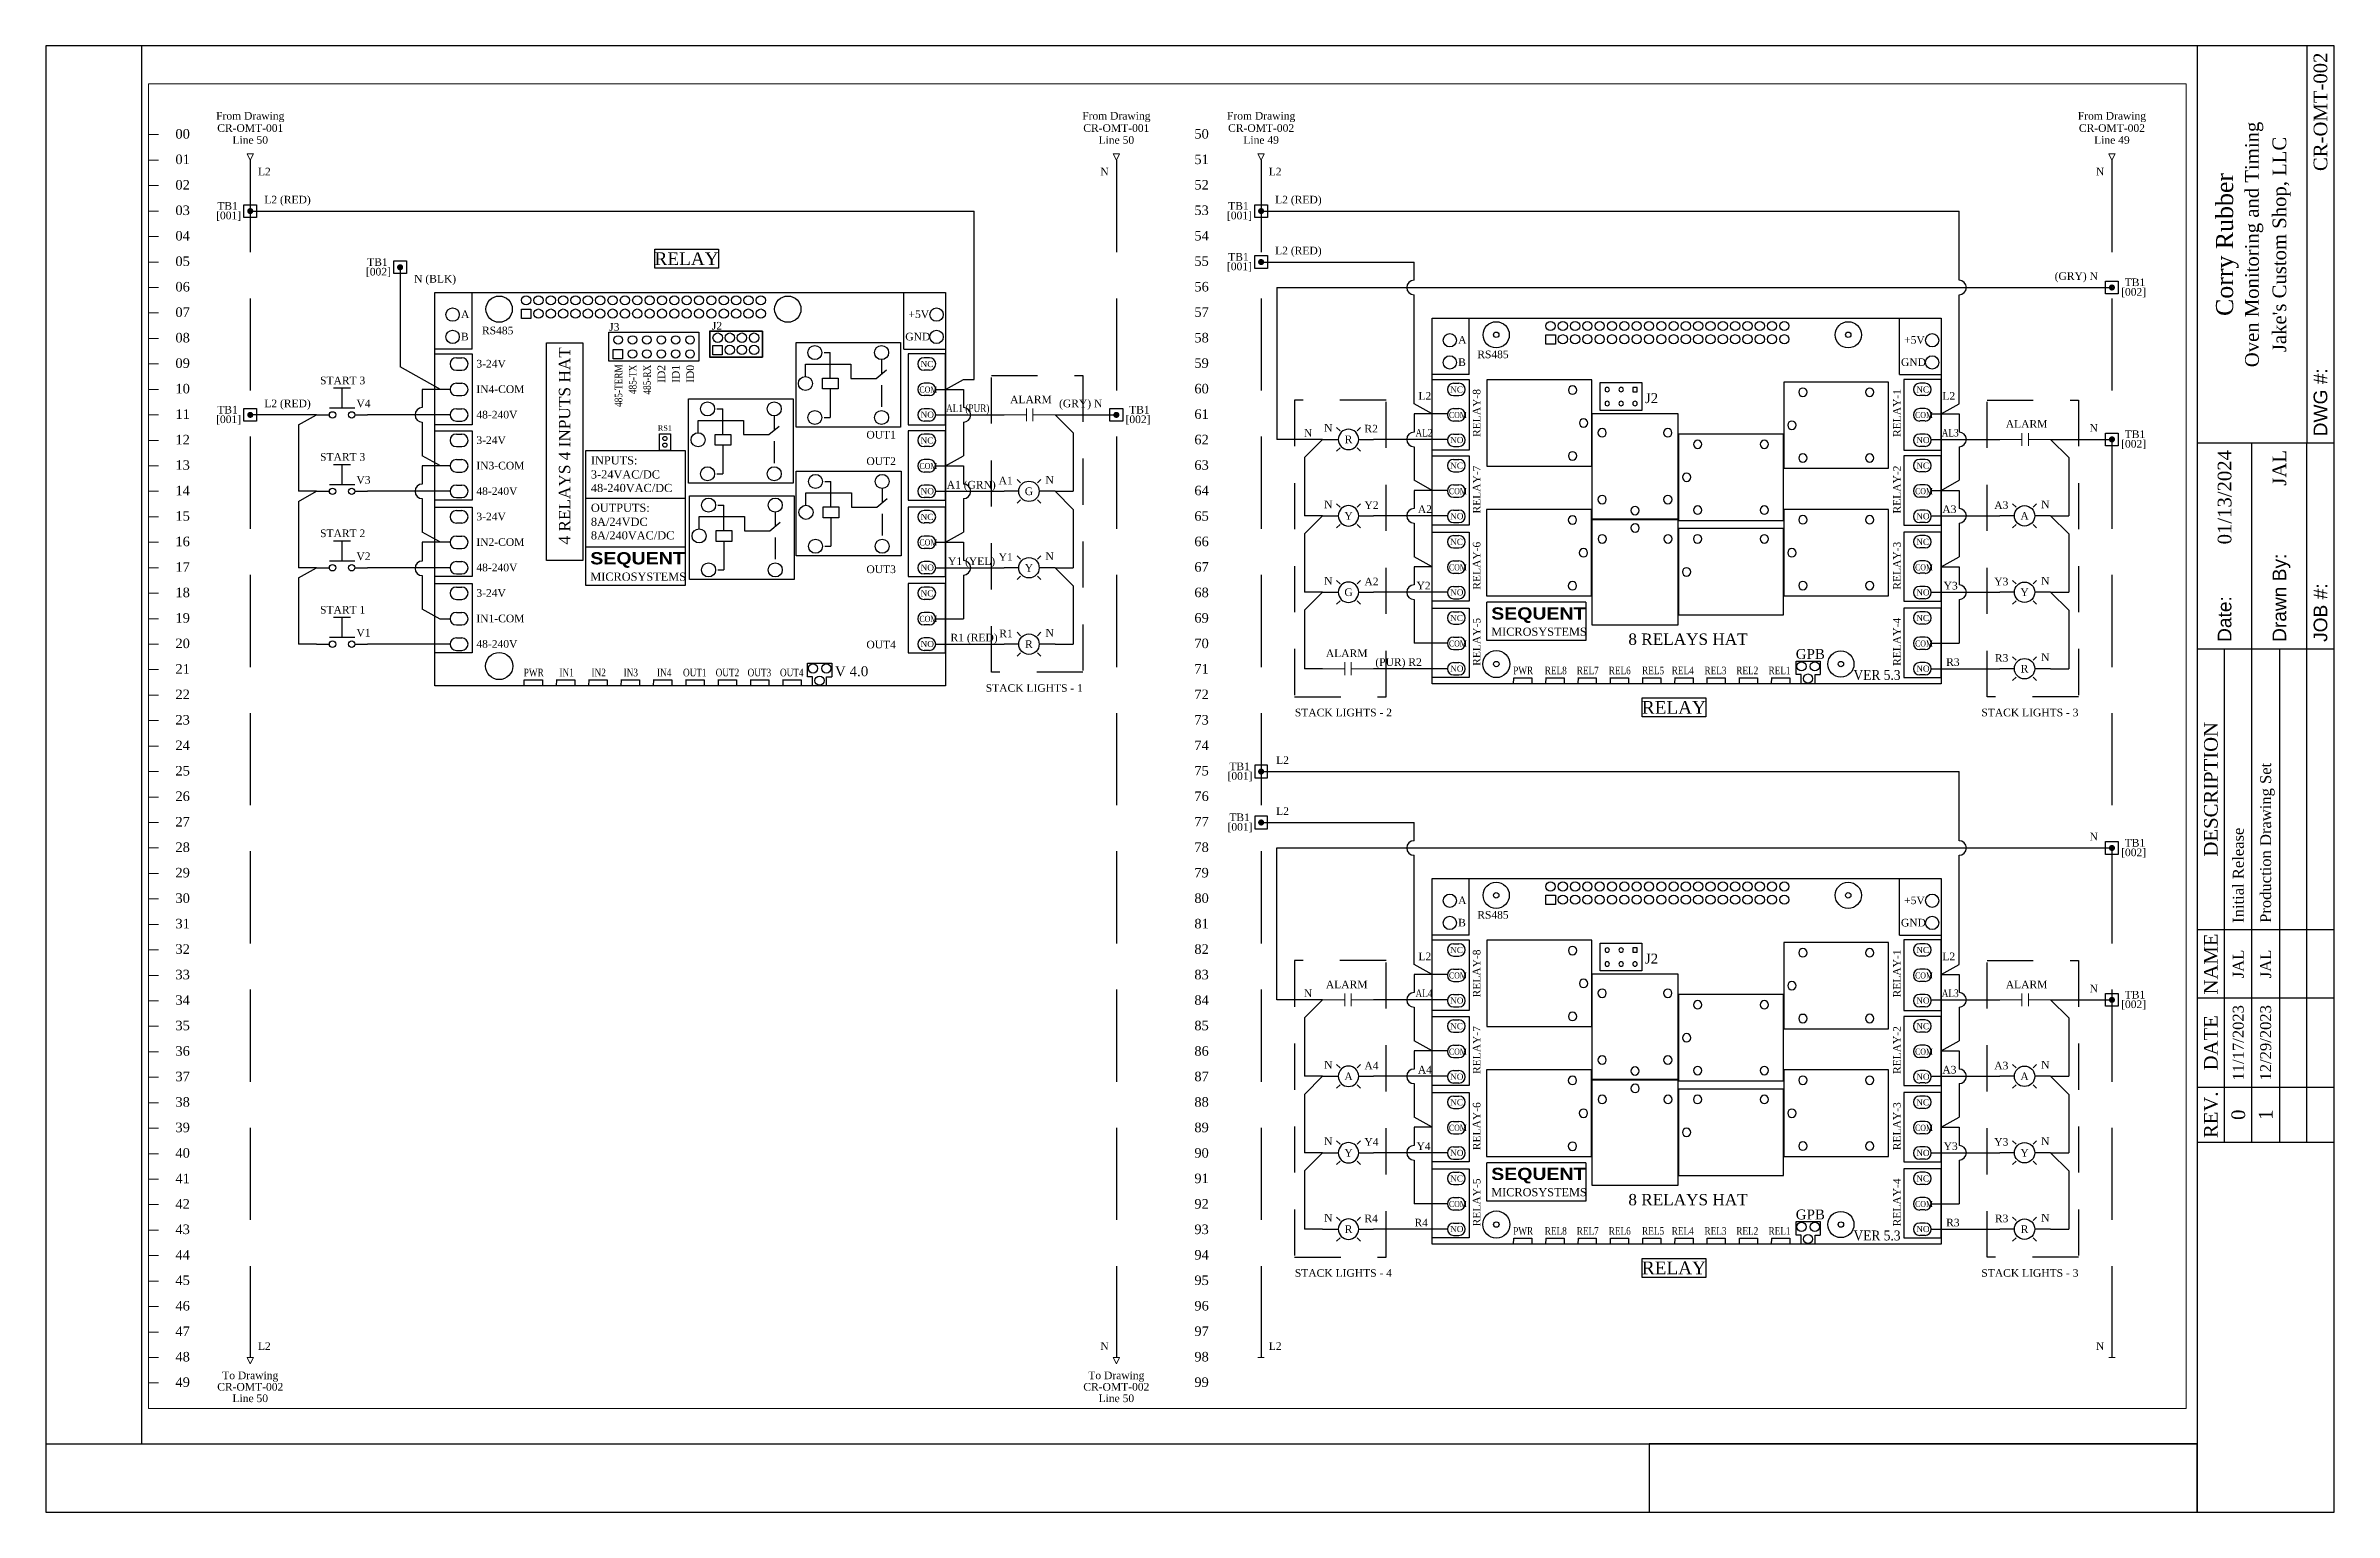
# Paper-space layout 'Oven Monitoring and Timing (CR-OMT-002)' of a CAD drawing. Extents: x 1.2 to 17.9, y 0.5 to 11.2.
# The model-space entities are those that its viewports show. They can reach past a viewport. Long polylines and large blocks are cut down to what shows.
import ezdxf
from ezdxf.enums import TextEntityAlignment as Align

# ---------------------------------------------------------------- set-up
doc = ezdxf.new("R2010")
doc.units = 0
doc.header["$MEASUREMENT"] = 0
doc.linetypes.add('DASHED2', pattern=[0.375, 0.25, -0.125])
doc.layers.get('0').update_dxf_attribs({"linetype": 'CONTINUOUS'})
for name, color, linetype in [('BORDER', 7, 'CONTINUOUS'), ('BUS JUMPER', 7, 'DASHED2'), ('DEVICE', 4, 'CONTINUOUS'), ('LABEL', 1, 'CONTINUOUS'), ('TEXT', 3, 'CONTINUOUS'), ('WIRE', 7, 'CONTINUOUS')]:
    doc.layers.add(name, color=color, linetype=linetype)
doc.styles.add('Annotative', font='arial.ttf')
doc.styles.get("Standard").update_dxf_attribs({"font": 'times.ttf', "height": 0.15})

psp = doc.layouts.new('Oven Monitoring and Timing (CR-OMT-002)')

msp = doc.modelspace()

# ---------------------------------------------------------------- texts
at = {"layer": 'LABEL'}
for s, p in [('L2', (71.404, 19.798)), ('L2', (81.687, 19.798)), ('N', (69.155, 19.074)), ('A1 (GRN)', (62.144, 18.055)), ('A2', (71.392, 17.574)), ('A3', (81.687, 17.574)), ('Y1 (YEL)', (62.17, 16.555)), ('Y2', (71.366, 16.074)), ('Y3', (81.712, 16.074)), ('R1 (RED)', (62.219, 15.055)), ('R3', (81.762, 14.574)), ('L2', (71.404, 8.798)), ('L2', (81.687, 8.798)), ('N', (69.155, 8.074)), ('A4', (71.392, 6.574)), ('A3', (81.687, 6.574)), ('Y4', (71.366, 5.074)), ('Y3', (81.712, 5.074)), ('R4', (71.327, 3.574)), ('R3', (81.762, 3.574))]:
    msp.add_text(s, height=0.15, dxfattribs=at).set_placement(p)
at = {"layer": 'LABEL', "width": 0.8}
for s, p in [('AL1 (PUR)', (62.132, 19.555)), ('AL2', (71.346, 19.074)), ('AL3', (81.675, 19.074)), ('AL4', (71.346, 8.074)), ('AL3', (81.675, 8.074))]:
    msp.add_text(s, height=0.15, dxfattribs=at).set_placement(p)
at = {"layer": 'LABEL'}
msp.add_text('(PUR) R2', height=0.15, dxfattribs=at).set_placement((71.47, 14.574), align=Align.RIGHT)
at = {"layer": 'LABEL', "char_height": 0.25, "width": 1, "attachment_point": 5}
for insert in [(57.038, 22.566), (76.418, 13.759), (76.418, 2.759)]:
    msp.add_mtext('RELAY', dxfattribs=dict(at, insert=insert))
at = {"layer": 'TEXT'}
for s, p in [('STACK LIGHTS - 1', (63.864, 14.02)), ('STACK LIGHTS - 2', (69.931, 13.539)), ('STACK LIGHTS - 3', (83.406, 13.539)), ('STACK LIGHTS - 4', (69.931, 2.539)), ('STACK LIGHTS - 3', (83.406, 2.539))]:
    msp.add_text(s, height=0.15, dxfattribs=at).set_placement(p, align=Align.BOTTOM_CENTER)

# ---------------------------------------------------------------- blocks, each defined once
blk = doc.blocks.new('AINS - Detailed Border - B Size')
at = {"layer": 'BORDER'}
for p, q in [((0.7, 10.7), (0.7, 0.5)), ((15.7, 10.7), (15.7, 0)), ((16.5, 10.7), (16.5, 7.8)), ((16.7, 7.8), (15.7, 7.8)), ((16.1, 6.3), (16.1, 7.8)), ((16.5, 6.3), (16.5, 7.8)), ((15.7, 6.3), (16.7, 6.3)), ((15.9, 2.7), (15.9, 6.3)), ((16.1, 2.7), (16.1, 6.3)), ((16.3, 6.3), (16.3, 2.7)), ((16.5, 2.7), (16.5, 6.3)), ((16.7, 4.25), (15.7, 4.25)), ((16.7, 3.75), (15.7, 3.75)), ((16.7, 3.1), (15.7, 3.1)), ((15.7, 2.7), (16.7, 2.7)), ((0, 0.5), (15.7, 0.5))]:
    blk.add_line(p, q, dxfattribs=at)
for points in [[(0, 0), (16.7, 0), (16.7, 10.7), (0, 10.7)], [(11.7, 0), (15.7, 0), (15.7, 0.5), (11.7, 0.5)]]:
    blk.add_lwpolyline(points, close=True, dxfattribs=at)
at = {"style": 'Annotative'}
for s, p in [('DWG #:', (16.6, 7.85)), ('Drawn By:', (16.3, 6.35)), ('JOB #:', (16.6, 6.35)), ('Date:', (15.9, 6.35))]:
    blk.add_text(s, height=0.1, rotation=90, dxfattribs=at).set_placement(p, align=Align.MIDDLE_LEFT)
blk.add_text('01/13/2024', height=0.1, rotation=90).set_placement((15.9, 7.75), align=Align.MIDDLE_RIGHT)
for s, p in [('DESCRIPTION', (15.8, 5.275)), ('NAME', (15.8, 4)), ('DATE', (15.8, 3.425)), ('REV.', (15.8, 2.9))]:
    blk.add_text(s, height=0.1, rotation=90).set_placement(p, align=Align.MIDDLE_CENTER)
at = {"flags": 8}
for tag, p in [('DWG#', (16.6, 10.65)), ('DRAWN', (16.3, 7.75)), ('JOB#', (16.6, 7.75))]:
    blk.add_attdef(tag, text='', height=0.1, rotation=90, dxfattribs=at).set_placement(p, align=Align.MIDDLE_RIGHT)
for tag, height, p in [('COMPANY', 0.125, (15.9, 9.25)), ('TITLE_BOTTOM', 0.1, (16.3, 9.25)), ('TITLE_TOP', 0.1, (16.1, 9.25)), ('NAME_0', 0.08, (16, 4)), ('NAME_1', 0.08, (16.2, 4)), ('NAME_2', 0.08, (16.4, 4)), ('NAME_3', 0.08, (16.6, 4)), ('DATE_0', 0.08, (16, 3.425)), ('DATE_1', 0.08, (16.2, 3.425)), ('DATE_2', 0.08, (16.4, 3.425)), ('DATE_3', 0.08, (16.6, 3.425)), ('REV_0', 0.1, (16, 2.9)), ('REV_1', 0.1, (16.2, 2.9)), ('REV_2', 0.1, (16.4, 2.9)), ('REV_3', 0.1, (16.6, 2.9))]:
    blk.add_attdef(tag, text='', height=height, rotation=90, dxfattribs=at).set_placement(p, align=Align.MIDDLE_CENTER)
for tag, p in [('DESC_0', (16, 4.3)), ('DESC_1', (16.2, 4.3)), ('DESC_2', (16.4, 4.3)), ('DESC_3', (16.6, 4.3))]:
    blk.add_attdef(tag, text='', height=0.08, rotation=90, dxfattribs=at).set_placement(p, align=Align.MIDDLE_LEFT)
blk = doc.blocks.new('BLACK ARROW')
at = {"linetype": 'Continuous', "lineweight": 9}
for p, q in [((0, -0.0625), (0, 0.0625)), ((0, 0.0625), (0.125, 0)), ((0.125, 0), (0, -0.0625))]:
    blk.add_line(p, q, dxfattribs=at)
blk = doc.blocks.new('1ARROW_FROM_TOP')
at = {"layer": 'WIRE', "rotation": 270}
blk.add_blockref('BLACK ARROW', (0, 0.125), dxfattribs=at)
at = {"layer": 'LABEL'}
blk.add_attdef('WIRE_NUMBER_LEFT', text='', height=0.15, dxfattribs=at).set_placement((-0.15, -0.15), align=Align.TOP_RIGHT)
blk.add_attdef('WIRE_NUMBER_RIGHT', text='', height=0.15, dxfattribs=at).set_placement((0.15, -0.15), align=Align.TOP_LEFT)
at = {"layer": 'TEXT'}
for tag, p in [('DESC1', (0, 0.75)), ('DESC2', (0, 0.51)), ('DESC3', (0, 0.275))]:
    blk.add_attdef(tag, text='', height=0.15, dxfattribs=at).set_placement(p, align=Align.BOTTOM_CENTER)
blk = doc.blocks.new('2_column_border')
at = {"lineweight": 9}
for p, q in [((0, 25), (0, 24)), ((0, 25), (0.2, 25)), ((0, 24.5), (0.2, 24.5)), ((0, 24), (0, 23)), ((0, 24), (0.2, 24)), ((0, 23.5), (0.2, 23.5)), ((0, 23), (0, 22)), ((0, 23), (0.2, 23)), ((0, 22.5), (0.2, 22.5)), ((0, 22), (0, 21)), ((0, 22), (0.2, 22)), ((0, 21.5), (0.2, 21.5)), ((0, 21), (0, 20)), ((0, 21), (0.2, 21)), ((0, 20.5), (0.2, 20.5)), ((0, 20), (0, 19)), ((0, 20), (0.2, 20)), ((0, 19.5), (0.2, 19.5)), ((0, 19), (0, 18)), ((0, 19), (0.2, 19)), ((0, 18.5), (0.2, 18.5)), ((0, 18), (0, 17)), ((0, 18), (0.2, 18)), ((0, 17.5), (0.2, 17.5)), ((0, 17), (0, 16)), ((0, 17), (0.2, 17)), ((0, 16.5), (0.2, 16.5)), ((0, 16), (0, 15)), ((0, 16), (0.2, 16)), ((0, 15.5), (0.2, 15.5)), ((0, 15), (0, 14)), ((0, 15), (0.2, 15)), ((0, 14.5), (0.2, 14.5)), ((0, 14), (0, 13)), ((0, 14), (0.2, 14)), ((0, 13.5), (0.2, 13.5)), ((0, 13), (0, 12)), ((0, 13), (0.2, 13)), ((0, 12.5), (0.2, 12.5)), ((0, 12), (0, 11)), ((0, 12), (0.2, 12)), ((0, 11.5), (0.2, 11.5)), ((0, 11), (0, 10)), ((0, 11), (0.2, 11)), ((0, 10.5), (0.2, 10.5)), ((0, 10), (0, 9)), ((0, 10), (0.2, 10)), ((0, 9.5), (0.2, 9.5)), ((0, 9), (0, 8)), ((0, 9), (0.2, 9)), ((0, 8.5), (0.2, 8.5)), ((0, 8), (0, 7)), ((0, 8), (0.2, 8)), ((0, 7.5), (0.2, 7.5)), ((0, 7), (0, 6)), ((0, 7), (0.2, 7)), ((0, 6.5), (0.2, 6.5)), ((0, 6), (0, 5)), ((0, 6), (0.2, 6)), ((0, 5.5), (0.2, 5.5)), ((0, 5), (0, 4)), ((0, 5), (0.2, 5)), ((0, 4.5), (0.2, 4.5)), ((0, 4), (0, 3)), ((0, 4), (0.2, 4)), ((0, 3.5), (0.2, 3.5)), ((0, 3), (0, 2)), ((0, 3), (0.2, 3)), ((0, 2.5), (0.2, 2.5)), ((0, 2), (0, 1)), ((0, 2), (0.2, 2)), ((0, 1.5), (0.2, 1.5)), ((0, 1), (0, 0)), ((0, 1), (0.2, 1)), ((0, 0.5), (0.2, 0.5))]:
    blk.add_line(p, q, dxfattribs=at)
blk.add_lwpolyline([(0, 0), (40, 0), (40, 26), (0, 26)], close=True, dxfattribs=at)
for s, p in [('00', (0.673, 25.016)), ('51', (20.673, 24.516)), ('10', (0.673, 20.016)), ('61', (20.673, 19.516)), ('20', (0.673, 15.016)), ('71', (20.673, 14.516)), ('30', (0.673, 10.016)), ('40', (0.673, 5.016))]:
    blk.add_text(s, height=0.1875).set_placement(p, align=Align.MIDDLE_CENTER)
for s, p in [('50', (20.673, 25.016)), ('01', (0.673, 24.516)), ('02', (0.673, 24.016)), ('52', (20.673, 24.016)), ('03', (0.673, 23.516)), ('53', (20.673, 23.516)), ('04', (0.673, 23.016)), ('54', (20.673, 23.016)), ('05', (0.673, 22.516)), ('55', (20.673, 22.516)), ('06', (0.673, 22.016)), ('56', (20.673, 22.016)), ('07', (0.673, 21.516)), ('57', (20.673, 21.516)), ('08', (0.673, 21.016)), ('58', (20.673, 21.016)), ('09', (0.673, 20.516)), ('59', (20.673, 20.516)), ('60', (20.673, 20.016)), ('11', (0.673, 19.516)), ('12', (0.673, 19.016)), ('62', (20.673, 19.016)), ('13', (0.673, 18.516)), ('63', (20.673, 18.516)), ('14', (0.673, 18.016)), ('64', (20.673, 18.016)), ('15', (0.673, 17.516)), ('65', (20.673, 17.516)), ('16', (0.673, 17.016)), ('66', (20.673, 17.016)), ('17', (0.673, 16.516)), ('67', (20.673, 16.516)), ('18', (0.673, 16.016)), ('68', (20.673, 16.016)), ('19', (0.673, 15.516)), ('69', (20.673, 15.516)), ('70', (20.673, 15.016)), ('21', (0.673, 14.516)), ('22', (0.673, 14.016)), ('72', (20.673, 14.016)), ('23', (0.673, 13.516)), ('73', (20.673, 13.516)), ('24', (0.673, 13.016)), ('74', (20.673, 13.016)), ('25', (0.673, 12.516)), ('75', (20.673, 12.516)), ('26', (0.673, 12.016)), ('76', (20.673, 12.016)), ('27', (0.673, 11.516)), ('77', (20.673, 11.516)), ('28', (0.673, 11.016)), ('78', (20.673, 11.016)), ('29', (0.673, 10.516)), ('79', (20.673, 10.516)), ('80', (20.673, 10.016)), ('31', (0.673, 9.516)), ('81', (20.673, 9.516)), ('32', (0.673, 9.016)), ('82', (20.673, 9.016)), ('33', (0.673, 8.516)), ('83', (20.673, 8.516)), ('34', (0.673, 8.016)), ('84', (20.673, 8.016)), ('35', (0.673, 7.516)), ('85', (20.673, 7.516)), ('36', (0.673, 7.016)), ('86', (20.673, 7.016)), ('37', (0.673, 6.516)), ('87', (20.673, 6.516)), ('38', (0.673, 6.016)), ('88', (20.673, 6.016)), ('39', (0.673, 5.516)), ('89', (20.673, 5.516)), ('90', (20.673, 5.016)), ('41', (0.673, 4.516)), ('91', (20.673, 4.516)), ('42', (0.673, 4.016)), ('92', (20.673, 4.016)), ('43', (0.673, 3.516)), ('93', (20.673, 3.516)), ('44', (0.673, 3.016)), ('94', (20.673, 3.016)), ('45', (0.673, 2.516)), ('95', (20.673, 2.516)), ('46', (0.673, 2.016)), ('96', (20.673, 2.016)), ('47', (0.673, 1.516)), ('97', (20.673, 1.516)), ('48', (0.673, 1.016)), ('98', (20.673, 1.016)), ('49', (0.673, 0.516)), ('99', (20.673, 0.516))]:
    blk.add_text(s, height=0.1875).set_placement(p, align=Align.MIDDLE)
blk = doc.blocks.new('Four Relays Four HV Inputs')
at = {"layer": 'DEVICE'}
for p, q in [((0, 6.815), (10.025, 6.815)), ((0, -0.907), (0, 6.815)), ((0, 5.704), (0, 6.815)), ((0.734, 5.704), (0.734, 6.815)), ((9.207, 5.704), (9.207, 6.815)), ((10.025, 6.815), (10.025, -0.907)), ((3.42, 6.035), (5.187, 6.035)), ((3.42, 5.464), (3.42, 6.035)), ((5.187, 6.035), (5.187, 5.464)), ((0.734, 5.704), (0, 5.704)), ((0.424, 5.533), (0.531, 5.533)), ((5.187, 5.464), (3.42, 5.464)), ((7.275, 5.408), (8.166, 5.408)), ((7.275, 5.165), (7.275, 5.408)), ((7.641, 5.633), (7.763, 5.633)), ((7.763, 5.133), (7.763, 5.633)), ((8.166, 5.408), (8.166, 5.127)), ((8.77, 5.495), (8.77, 5.217)), ((9.207, 5.704), (10.025, 5.704)), ((9.711, 5.533), (9.604, 5.533)), ((0.424, 5.29), (0.531, 5.29)), ((0.424, 5.033), (0.531, 5.033)), ((8.166, 5.127), (8.664, 5.127)), ((8.664, 5.127), (8.865, 5.297)), ((8.77, 4.996), (8.77, 4.57)), ((9.711, 5.29), (9.604, 5.29)), ((9.711, 5.033), (9.604, 5.033)), ((0.424, 4.79), (0.531, 4.79)), ((0.424, 4.533), (0.531, 4.533)), ((5.536, 4.529), (5.657, 4.529)), ((5.657, 4.029), (5.657, 4.529)), ((7.763, 4.921), (7.763, 4.36)), ((9.711, 4.79), (9.604, 4.79)), ((9.711, 4.533), (9.604, 4.533)), ((0.424, 4.29), (0.531, 4.29)), ((5.169, 4.304), (6.06, 4.304)), ((5.169, 4.061), (5.169, 4.304)), ((6.06, 4.304), (6.06, 4.024)), ((6.558, 4.024), (6.759, 4.193)), ((6.664, 4.392), (6.664, 4.113)), ((7.641, 4.36), (7.763, 4.36)), ((9.711, 4.29), (9.604, 4.29)), ((0.424, 4.033), (0.531, 4.033)), ((0.424, 3.79), (0.531, 3.79)), ((2.964, 3.714), (4.917, 3.714)), ((2.964, 1.061), (2.964, 3.714)), ((4.917, 3.714), (4.917, 1.061)), ((5.657, 3.817), (5.657, 3.256)), ((6.06, 4.024), (6.558, 4.024)), ((6.664, 3.893), (6.664, 3.466)), ((9.711, 4.033), (9.604, 4.033)), ((9.711, 3.79), (9.604, 3.79)), ((0.424, 3.533), (0.531, 3.533)), ((0.424, 3.29), (0.531, 3.29)), ((5.536, 3.256), (5.657, 3.256)), ((9.711, 3.533), (9.604, 3.533)), ((9.711, 3.29), (9.604, 3.29)), ((0.424, 3.033), (0.531, 3.033)), ((0.424, 2.79), (0.531, 2.79)), ((2.964, 2.774), (4.917, 2.774)), ((7.287, 2.88), (8.178, 2.88)), ((7.287, 2.637), (7.287, 2.88)), ((7.654, 3.105), (7.776, 3.105)), ((7.776, 2.605), (7.776, 3.105)), ((8.178, 2.88), (8.178, 2.6)), ((8.676, 2.6), (8.878, 2.769)), ((8.782, 2.968), (8.782, 2.689)), ((9.711, 3.033), (9.604, 3.033)), ((9.711, 2.79), (9.604, 2.79)), ((0.424, 2.533), (0.531, 2.533)), ((0.424, 2.29), (0.531, 2.29)), ((5.189, 2.416), (6.08, 2.416)), ((5.189, 2.173), (5.189, 2.416)), ((5.555, 2.641), (5.677, 2.641)), ((5.677, 2.141), (5.677, 2.641)), ((6.08, 2.416), (6.08, 2.136)), ((6.578, 2.136), (6.779, 2.305)), ((6.684, 2.504), (6.684, 2.225)), ((7.776, 2.393), (7.776, 1.832)), ((8.178, 2.6), (8.676, 2.6)), ((8.782, 2.469), (8.782, 2.042)), ((9.711, 2.533), (9.604, 2.533)), ((9.711, 2.29), (9.604, 2.29)), ((0.424, 2.033), (0.531, 2.033)), ((2.964, 1.821), (4.917, 1.821)), ((5.677, 1.929), (5.677, 1.368)), ((6.08, 2.136), (6.578, 2.136)), ((6.684, 2.005), (6.684, 1.578)), ((7.654, 1.832), (7.776, 1.832)), ((9.711, 2.033), (9.604, 2.033)), ((0.424, 1.79), (0.531, 1.79)), ((0.424, 1.533), (0.531, 1.533)), ((5.555, 1.368), (5.677, 1.368)), ((9.711, 1.79), (9.604, 1.79)), ((9.711, 1.533), (9.604, 1.533)), ((0.424, 1.29), (0.531, 1.29)), ((0.424, 1.033), (0.531, 1.033)), ((4.917, 1.061), (2.964, 1.061)), ((9.711, 1.29), (9.604, 1.29)), ((9.711, 1.033), (9.604, 1.033)), ((0.424, 0.79), (0.531, 0.79)), ((0.424, 0.533), (0.531, 0.533)), ((9.711, 0.79), (9.604, 0.79)), ((9.711, 0.533), (9.604, 0.533)), ((0.424, 0.29), (0.531, 0.29)), ((0.424, 0.033), (0.531, 0.033)), ((9.711, 0.29), (9.604, 0.29)), ((9.711, 0.033), (9.604, 0.033)), ((0.424, -0.21), (0.531, -0.21)), ((9.711, -0.21), (9.604, -0.21)), ((1.755, -0.912), (1.757, -0.788)), ((1.757, -0.788), (2.114, -0.788)), ((2.114, -0.788), (2.114, -0.907)), ((2.392, -0.91), (2.395, -0.785)), ((2.392, -0.788), (2.749, -0.788)), ((2.749, -0.788), (2.749, -0.907)), ((3.027, -0.91), (3.03, -0.785)), ((3.027, -0.788), (3.384, -0.788)), ((3.384, -0.788), (3.384, -0.907)), ((3.662, -0.91), (3.665, -0.785)), ((3.662, -0.788), (4.019, -0.788)), ((4.019, -0.788), (4.019, -0.907)), ((4.297, -0.91), (4.3, -0.785)), ((4.297, -0.788), (4.654, -0.788)), ((4.654, -0.788), (4.654, -0.907)), ((4.932, -0.91), (4.935, -0.785)), ((4.932, -0.788), (5.289, -0.788)), ((5.289, -0.788), (5.289, -0.907)), ((5.567, -0.91), (5.57, -0.785)), ((5.567, -0.788), (5.924, -0.788)), ((5.924, -0.788), (5.924, -0.907)), ((6.202, -0.91), (6.205, -0.785)), ((6.202, -0.788), (6.559, -0.788)), ((6.559, -0.788), (6.559, -0.907)), ((6.837, -0.91), (6.84, -0.785)), ((6.837, -0.788), (7.194, -0.788)), ((7.194, -0.788), (7.194, -0.907)), ((7.318, -0.462), (7.792, -0.462)), ((7.318, -0.728), (7.318, -0.462)), ((7.417, -0.728), (7.318, -0.728)), ((7.417, -0.907), (7.417, -0.728)), ((7.692, -0.907), (7.692, -0.728)), ((7.692, -0.728), (7.792, -0.728)), ((7.792, -0.462), (7.792, -0.728)), ((10.025, -0.907), (0, -0.907))]:
    blk.add_line(p, q, dxfattribs=at)
for points in [[(1.702, 6.489), (1.889, 6.489), (1.889, 6.305), (1.702, 6.305)], [(5.402, 6.058), (6.425, 6.058), (6.425, 5.537), (5.402, 5.537)], [(5.403, 6.055), (6.431, 6.055), (6.431, 5.543), (5.403, 5.543)], [(0, 5.609), (0.734, 5.609), (0.734, 4.216), (0, 4.216)], [(2.191, 5.822), (2.905, 5.822), (2.905, 1.552), (2.191, 1.552)], [(3.501, 5.696), (3.688, 5.696), (3.688, 5.512), (3.501, 5.512)], [(5.458, 5.776), (5.645, 5.776), (5.645, 5.592), (5.458, 5.592)], [(7.095, 5.829), (9.144, 5.829), (9.144, 4.173), (7.095, 4.173)], [(10.025, 5.609), (9.291, 5.609), (9.291, 4.216), (10.025, 4.216)], [(7.609, 5.133), (7.917, 5.133), (7.917, 4.921), (7.609, 4.921)], [(4.979, 4.724), (7.038, 4.724), (7.038, 3.07), (4.979, 3.07)], [(0, 4.101), (0.734, 4.101), (0.734, 2.739), (0, 2.739)], [(10.025, 4.101), (9.291, 4.101), (9.291, 2.739), (10.025, 2.739)], [(4.414, 4.042), (4.626, 4.042), (4.626, 3.714), (4.414, 3.714)], [(5.504, 4.029), (5.811, 4.029), (5.811, 3.817), (5.504, 3.817)], [(7.094, 3.306), (9.157, 3.306), (9.157, 1.646), (7.094, 1.646)], [(5, 2.821), (7.058, 2.821), (7.058, 1.181), (5, 1.181)], [(0, 2.601), (0.734, 2.601), (0.734, 1.239), (0, 1.239)], [(7.622, 2.605), (7.929, 2.605), (7.929, 2.393), (7.622, 2.393)], [(10.025, 2.601), (9.291, 2.601), (9.291, 1.239), (10.025, 1.239)], [(5.523, 2.141), (5.831, 2.141), (5.831, 1.929), (5.523, 1.929)], [(0, 1.101), (0.734, 1.101), (0.734, -0.261), (0, -0.261)], [(10.025, 1.101), (9.291, 1.101), (9.291, -0.261), (10.025, -0.261)]]:
    blk.add_lwpolyline(points, close=True, dxfattribs=at)
for centre, radius in [((1.264, 6.486), 0.258), ((1.793, 6.66), 0.0906), ((2.036, 6.66), 0.0906), ((2.278, 6.66), 0.0906), ((2.521, 6.66), 0.0906), ((2.763, 6.66), 0.0906), ((3.006, 6.66), 0.0906), ((3.248, 6.66), 0.0906), ((3.491, 6.66), 0.0906), ((3.733, 6.66), 0.0906), ((3.975, 6.66), 0.0906), ((4.218, 6.66), 0.0906), ((4.46, 6.66), 0.0906), ((4.703, 6.66), 0.0906), ((4.945, 6.66), 0.0906), ((5.188, 6.66), 0.0906), ((5.43, 6.66), 0.0906), ((5.673, 6.66), 0.0906), ((5.915, 6.66), 0.0906), ((6.157, 6.66), 0.0906), ((6.4, 6.66), 0.0906), ((6.93, 6.486), 0.258), ((0.351, 6.379), 0.131), ((2.036, 6.399), 0.0906), ((2.278, 6.399), 0.0906), ((2.521, 6.399), 0.0906), ((2.763, 6.399), 0.0906), ((3.006, 6.399), 0.0906), ((3.248, 6.399), 0.0906), ((3.491, 6.399), 0.0906), ((3.733, 6.399), 0.0906), ((3.975, 6.399), 0.0906), ((4.218, 6.399), 0.0906), ((4.46, 6.399), 0.0906), ((4.703, 6.399), 0.0906), ((4.945, 6.399), 0.0906), ((5.188, 6.399), 0.0906), ((5.43, 6.399), 0.0906), ((5.673, 6.399), 0.0906), ((5.915, 6.399), 0.0906), ((6.157, 6.399), 0.0906), ((6.4, 6.399), 0.0906), ((9.85, 6.379), 0.131), ((0.351, 5.942), 0.131), ((3.599, 5.882), 0.0832), ((3.882, 5.882), 0.0832), ((4.164, 5.882), 0.0832), ((4.447, 5.882), 0.0832), ((4.729, 5.882), 0.0832), ((5.012, 5.882), 0.0832), ((5.554, 5.926), 0.0923), ((5.792, 5.926), 0.0923), ((6.03, 5.926), 0.0923), ((6.269, 5.926), 0.0923), ((9.85, 5.942), 0.131), ((3.882, 5.607), 0.0832), ((4.164, 5.607), 0.0832), ((4.447, 5.607), 0.0832), ((4.729, 5.607), 0.0832), ((5.012, 5.607), 0.0832), ((5.792, 5.686), 0.0923), ((6.03, 5.686), 0.0923), ((6.269, 5.686), 0.0923), ((7.461, 5.633), 0.138), ((8.77, 5.633), 0.138), ((7.275, 5.027), 0.138), ((5.355, 4.529), 0.138), ((6.664, 4.529), 0.138), ((7.461, 4.36), 0.138), ((8.77, 4.36), 0.138), ((5.169, 3.923), 0.138), ((4.517, 3.948), 0.0408), ((4.517, 3.818), 0.0408), ((5.355, 3.256), 0.138), ((6.664, 3.256), 0.138), ((7.474, 3.105), 0.138), ((8.782, 3.105), 0.138), ((5.375, 2.641), 0.138), ((6.684, 2.641), 0.138), ((7.287, 2.499), 0.138), ((5.189, 2.035), 0.138), ((7.474, 1.832), 0.138), ((8.782, 1.832), 0.138), ((5.375, 1.368), 0.138), ((6.684, 1.368), 0.138), ((1.266, -0.518), 0.267), ((7.425, -0.565), 0.0906), ((7.553, -0.805), 0.0906), ((7.687, -0.565), 0.0906)]:
    blk.add_circle(centre, radius, dxfattribs=at)
for centre, start, end in [((0.424, 5.411), 90, 270), ((0.531, 5.411), 270, 90), ((9.604, 5.411), 90, 270), ((9.711, 5.411), 270, 90), ((0.424, 4.911), 90, 270), ((0.531, 4.911), 270, 90), ((9.604, 4.911), 90, 270), ((9.711, 4.911), 270, 90), ((0.424, 4.411), 90, 270), ((0.531, 4.411), 270, 90), ((9.604, 4.411), 90, 270), ((9.711, 4.411), 270, 90), ((0.424, 3.911), 90, 270), ((0.531, 3.911), 270, 90), ((9.604, 3.911), 90, 270), ((9.711, 3.911), 270, 90), ((0.424, 3.411), 90, 270), ((0.531, 3.411), 270, 90), ((9.604, 3.411), 90, 270), ((9.711, 3.411), 270, 90), ((0.424, 2.911), 90, 270), ((0.531, 2.911), 270, 90), ((9.604, 2.911), 90, 270), ((9.711, 2.911), 270, 90), ((0.424, 2.411), 90, 270), ((0.531, 2.411), 270, 90), ((9.604, 2.411), 90, 270), ((9.711, 2.411), 270, 90), ((0.424, 1.911), 90, 270), ((0.531, 1.911), 270, 90), ((9.604, 1.911), 90, 270), ((9.711, 1.911), 270, 90), ((0.424, 1.411), 90, 270), ((0.531, 1.411), 270, 90), ((9.604, 1.411), 90, 270), ((9.711, 1.411), 270, 90), ((0.424, 0.911), 90, 270), ((0.531, 0.911), 270, 90), ((9.604, 0.911), 90, 270), ((9.711, 0.911), 270, 90), ((0.424, 0.411), 90, 270), ((0.531, 0.411), 270, 90), ((9.604, 0.411), 90, 270), ((9.711, 0.411), 270, 90), ((0.424, -0.089), 90, 270), ((0.531, -0.089), 270, 90), ((9.604, -0.089), 90, 270), ((9.711, -0.089), 270, 90)]:
    blk.add_arc(centre, 0.122, start, end, dxfattribs=at)
for s, p in [('INPUTS:', (3.065, 3.519)), ('3-24VAC/DC', (3.065, 3.243)), ('48-240VAC/DC', (3.065, 2.977)), ('OUTPUTS:', (3.065, 2.589)), ('8A/24VDC', (3.065, 2.313)), ('8A/240VAC/DC', (3.065, 2.047))]:
    blk.add_text(s, height=0.16, dxfattribs=at).set_placement(p, align=Align.MIDDLE_LEFT)
at = {"layer": 'DEVICE', "insert": (2.436, 1.867), "char_height": 0.224, "attachment_point": 1, "rotation": 90}
blk.add_mtext_dynamic_manual_height_columns('4 RELAYS 4 INPUTS HAT', width=3.87997, gutter_width=1, heights=[0], dxfattribs=at)
at = {"layer": 'DEVICE', "insert": (3.053, 1.717), "char_height": 0.16, "attachment_point": 1}
blk.add_mtext_dynamic_manual_height_columns('{\\fArial Black|b0|i0|c0|p34;\\H1.5x;SEQUENT} \\PMICROSYSTEMS', width=3.87997, gutter_width=1, heights=[0], dxfattribs=at)
at = {"layer": 'TEXT'}
for s, height, p in [('A', 0.15, (0.515, 6.387)), ('+5V', 0.15, (9.299, 6.387)), ('B', 0.15, (0.515, 5.948)), ('RS485', 0.15, (0.927, 6.068)), ('J3', 0.15, (3.423, 6.137)), ('J2', 0.15, (5.439, 6.161)), ('GND', 0.15, (9.236, 5.948)), ('3-24V', 0.15, (0.817, 5.416)), ('NC', 0.12, (9.537, 5.409)), ('IN4-COM', 0.15, (0.817, 4.916)), ('48-240V', 0.15, (0.817, 4.416)), ('RS1', 0.105, (4.379, 4.153)), ('OUT1', 0.15, (8.473, 4.022)), ('NO', 0.12, (9.537, 4.414)), ('3-24V', 0.15, (0.817, 3.916)), ('NC', 0.12, (9.537, 3.909)), ('IN3-COM', 0.15, (0.817, 3.416)), ('OUT2', 0.15, (8.473, 3.503)), ('48-240V', 0.15, (0.817, 2.916)), ('NO', 0.12, (9.537, 2.914)), ('3-24V', 0.15, (0.817, 2.416)), ('NC', 0.12, (9.537, 2.409)), ('IN2-COM', 0.15, (0.817, 1.916)), ('48-240V', 0.15, (0.817, 1.416)), ('OUT3', 0.15, (8.473, 1.381)), ('NO', 0.12, (9.537, 1.414)), ('3-24V', 0.15, (0.817, 0.916)), ('NC', 0.12, (9.537, 0.909)), ('IN1-COM', 0.15, (0.817, 0.416)), ('48-240V', 0.15, (0.817, -0.084)), ('OUT4', 0.15, (8.473, -0.096)), ('NO', 0.12, (9.537, -0.086)), ('V 4.0', 0.195, (7.856, -0.62))]:
    blk.add_text(s, height=height, dxfattribs=at).set_placement(p, align=Align.MIDDLE_LEFT)
at = {"layer": 'TEXT', "width": 0.8}
for s, p in [('485-TERM', (3.606, 5.403)), ('485-TX', (3.885, 5.394)), ('485-RX', (4.167, 5.394))]:
    blk.add_text(s, height=0.15, rotation=90, dxfattribs=at).set_placement(p, align=Align.MIDDLE_RIGHT)
at = {"layer": 'TEXT'}
for s, p in [('ID2', (4.448, 5.392)), ('ID1', (4.731, 5.392)), ('ID0', (5.013, 5.392))]:
    blk.add_text(s, height=0.15, rotation=90, dxfattribs=at).set_placement(p, align=Align.MIDDLE_RIGHT)
for s, height, width, p in [('COM', 0.12, 0.7, (9.514, 4.908)), ('COM', 0.12, 0.7, (9.514, 3.408)), ('COM', 0.12, 0.7, (9.514, 1.908)), ('COM', 0.12, 0.7, (9.514, 0.408)), ('PWR', 0.15, 0.8, (1.747, -0.645)), ('IN1', 0.15, 0.8, (2.447, -0.645)), ('IN2', 0.15, 0.8, (3.077, -0.645)), ('IN3', 0.15, 0.8, (3.707, -0.645)), ('IN4', 0.15, 0.8, (4.363, -0.645)), ('OUT1', 0.15, 0.8, (4.873, -0.645)), ('OUT2', 0.15, 0.8, (5.514, -0.645)), ('OUT3', 0.15, 0.8, (6.141, -0.645)), ('OUT4', 0.15, 0.8, (6.776, -0.645))]:
    blk.add_text(s, height=height, dxfattribs=dict(at, width=width)).set_placement(p, align=Align.MIDDLE_LEFT)
blk = doc.blocks.new('SINGLE_ESTOP_NC_NUM')
at = {"layer": 'DEVICE'}
for p, q in [((0.333, 0.528), (0.666, 0.528)), ((0.5, 0.136), (0.499, 0.528)), ((0, 0), (0.25, 0)), ((0.25, 0.136), (0.75, 0.136)), ((0.75, 0), (1, 0))]:
    blk.add_line(p, q, dxfattribs=at)
for centre in [(0.312, 0), (0.688, 0)]:
    blk.add_circle(centre, 0.0625, dxfattribs=at)
at = {"layer": 'LABEL'}
blk.add_attdef('LEFT_WIRE', text='', height=0.15, dxfattribs=at).set_placement((0.219, 0.15), align=Align.RIGHT)
blk.add_attdef('RIGHT_WIRE', (0.781, 0.15), '', height=0.15, dxfattribs=at)
at = {"layer": 'TEXT'}
for tag, p in [('DESC', (0.502, 0.811)), ('PBXX', (0.507, 0.619))]:
    blk.add_attdef(tag, text='', height=0.15, dxfattribs=at).set_placement(p, align=Align.CENTER)
blk = doc.blocks.new('LIGHT - PUSH TO TEST')
at = {"layer": 'DEVICE'}
for p, q in [((0.663, 0), (0.375, 0)), ((0.629, 0.233), (0.696, 0.167)), ((1.096, 0.233), (1.029, 0.167)), ((1.375, 0), (1.063, 0)), ((0.629, -0.233), (0.696, -0.167)), ((1.096, -0.233), (1.029, -0.167))]:
    blk.add_line(p, q, dxfattribs=at)
blk.add_circle((0.863, 0), 0.2, dxfattribs=at)
at = {"layer": 'LABEL'}
blk.add_attdef('WIRE_LABEL_LEFT', text='', height=0.15, dxfattribs=at).set_placement((0.562, 0.15), align=Align.RIGHT)
blk.add_attdef('WIRE_LABEL_RIGHT', (1.187, 0.15), '', height=0.15, dxfattribs=at)
at = {"layer": 'TEXT'}
for tag, p in [('DESC', (0.863, 0.4)), ('LTX', (0.863, 0.6))]:
    blk.add_attdef(tag, text='', height=0.15, dxfattribs=at).set_placement(p, align=Align.BOTTOM_CENTER)
blk.add_attdef('C', text='', height=0.15, dxfattribs=at).set_placement((0.863, 0), align=Align.MIDDLE)
blk.add_attdef('X', text='', height=0.15, dxfattribs=at).set_placement((0.562, -0.3), align=Align.RIGHT)
blk.add_attdef('Y', (1.187, -0.3), '', height=0.15, dxfattribs=at)
blk = doc.blocks.new('1NO_CONTACT_HORIZ')
at = {"layer": 'DEVICE', "color": 4, "lineweight": 9}
for p, q in [((0, 0), (0.4375, 0)), ((0.4375, 0.125), (0.4375, -0.125)), ((0.5625, -0.125), (0.5625, 0.125)), ((0.5625, 0), (1, 0))]:
    blk.add_line(p, q, dxfattribs=at)
at = {"layer": 'TEXT'}
for tag, p in [('DESC', (0.5, 0.45)), ('LINE', (0.5, 0.25))]:
    blk.add_attdef(tag, text='', height=0.15, dxfattribs=at).set_placement(p, align=Align.MIDDLE_CENTER)
blk.add_attdef('X', text='', height=0.15, dxfattribs=at).set_placement((0.3375, -0.15), align=Align.MIDDLE_RIGHT)
blk.add_attdef('Y', text='', height=0.15, dxfattribs=at).set_placement((0.6625, -0.15), align=Align.MIDDLE_LEFT)
blk = doc.blocks.new('NODE')
at = {"const_width": 0.0575}
blk.add_lwpolyline([(-0.03375, 0, 1), (0.03375, 0, 1)], format="xyb", close=True, dxfattribs=at)
blk = doc.blocks.new('TB-Universal')
at = {"layer": 'DEVICE'}
for p, q in [((-0.125, -0.125), (-0.125, 0.125)), ((-0.125, 0.125), (0.125, 0.125)), ((0.125, 0.125), (0.125, -0.125)), ((0.125, -0.125), (-0.125, -0.125))]:
    blk.add_line(p, q, dxfattribs=at)
at = {"layer": 'DEVICE', "xscale": 0.9547136691154776, "yscale": 0.9547136691154776, "zscale": 0.9547136691154776, "rotation": 180}
blk.add_blockref('NODE', (0, 0), dxfattribs=at)
at = {"layer": 'LABEL', "flags": 8}
for tag, p in [('WIRE_TL', (-0.275, 0.15)), ('WIRE_BL', (-0.275, -0.3))]:
    blk.add_attdef(tag, text='', height=0.15, dxfattribs=at).set_placement(p, align=Align.RIGHT)
for tag, p in [('WIRE_TR', (0.275, 0.15)), ('WIRE_BR', (0.275, -0.3))]:
    blk.add_attdef(tag, p, '', height=0.15, dxfattribs=at)
at = {"layer": 'TEXT', "flags": 8}
for tag, p in [('TB_T', (0, 0.38)), ('[TB_T]', (0, 0.157)), ('[TB_B]', (0, -0.646)), ('TB_B', (0, -0.426))]:
    blk.add_attdef(tag, text='', height=0.15, dxfattribs=at).set_placement(p, align=Align.BOTTOM_CENTER)
for tag, p in [('TB_L', (-0.244, 0.102)), ('[TB_L]', (-0.18, -0.086))]:
    blk.add_attdef(tag, text='', height=0.15, dxfattribs=at).set_placement(p, align=Align.MIDDLE_RIGHT)
for tag, p in [('TB_R', (0.251, 0.102)), ('[TB_R]', (0.18, -0.086))]:
    blk.add_attdef(tag, text='', height=0.15, dxfattribs=at).set_placement(p, align=Align.MIDDLE_LEFT)
blk = doc.blocks.new('1END')
at = {"layer": 'WIRE', "linetype": 'Continuous', "lineweight": 9}
blk.add_line((-0.0625, 0), (0.0625, 0), dxfattribs=at)
at = {"layer": 'LABEL'}
blk.add_attdef('WIRE_NUMBER_LEFT', text='', height=0.15, dxfattribs=at).set_placement((-0.15, 0.15), align=Align.RIGHT)
blk.add_attdef('WIRE_NUMBER_RIGHT', (0.15, 0.15), '', height=0.15, dxfattribs=at)
blk = doc.blocks.new('8 CHANNEL HAT RELAY')
at = {"layer": 'DEVICE'}
for p, q in [((0, 6.815), (10.025, 6.815)), ((0, -0.385), (0, 6.815)), ((0, 5.704), (0, 6.815)), ((0.734, 5.704), (0.734, 6.815)), ((9.207, 5.704), (9.207, 6.815)), ((10.025, 6.815), (10.025, -0.385)), ((0.734, 5.704), (0, 5.704)), ((0.424, 5.533), (0.531, 5.533)), ((9.207, 5.704), (10.025, 5.704)), ((9.711, 5.533), (9.604, 5.533)), ((0.424, 5.29), (0.531, 5.29)), ((0.424, 5.033), (0.531, 5.033)), ((9.711, 5.29), (9.604, 5.29)), ((9.711, 5.033), (9.604, 5.033)), ((0.424, 4.79), (0.531, 4.79)), ((0.424, 4.533), (0.531, 4.533)), ((9.711, 4.79), (9.604, 4.79)), ((9.711, 4.533), (9.604, 4.533)), ((0.424, 4.29), (0.531, 4.29)), ((9.711, 4.29), (9.604, 4.29)), ((0.424, 4.033), (0.531, 4.033)), ((0.424, 3.79), (0.531, 3.79)), ((9.711, 4.033), (9.604, 4.033)), ((9.711, 3.79), (9.604, 3.79)), ((0.424, 3.533), (0.531, 3.533)), ((0.424, 3.29), (0.531, 3.29)), ((9.711, 3.533), (9.604, 3.533)), ((9.711, 3.29), (9.604, 3.29)), ((0.424, 3.033), (0.531, 3.033)), ((0.424, 2.79), (0.531, 2.79)), ((9.711, 3.033), (9.604, 3.033)), ((9.711, 2.79), (9.604, 2.79)), ((0.424, 2.533), (0.531, 2.533)), ((0.424, 2.29), (0.531, 2.29)), ((9.711, 2.533), (9.604, 2.533)), ((9.711, 2.29), (9.604, 2.29)), ((0.424, 2.033), (0.531, 2.033)), ((9.711, 2.033), (9.604, 2.033)), ((0.424, 1.79), (0.531, 1.79)), ((0.424, 1.533), (0.531, 1.533)), ((9.711, 1.79), (9.604, 1.79)), ((9.711, 1.533), (9.604, 1.533)), ((0.424, 1.29), (0.531, 1.29)), ((0.424, 1.033), (0.531, 1.033)), ((1.077, 0.464), (1.077, 1.22)), ((3.031, 1.22), (1.077, 1.22)), ((3.031, 1.22), (3.031, 0.464)), ((9.711, 1.29), (9.604, 1.29)), ((9.711, 1.033), (9.604, 1.033)), ((0.424, 0.79), (0.531, 0.79)), ((0.424, 0.533), (0.531, 0.533)), ((3.031, 0.464), (1.077, 0.464)), ((9.711, 0.79), (9.604, 0.79)), ((9.711, 0.533), (9.604, 0.533)), ((0.424, 0.29), (0.531, 0.29)), ((0.424, 0.033), (0.531, 0.033)), ((7.169, 0.06), (7.644, 0.06)), ((7.169, -0.206), (7.169, 0.06)), ((7.644, 0.06), (7.644, -0.206)), ((9.711, 0.29), (9.604, 0.29)), ((9.711, 0.033), (9.604, 0.033)), ((10.025, -0.385), (0, -0.385)), ((0.424, -0.21), (0.531, -0.21)), ((1.607, -0.39), (1.609, -0.266)), ((1.609, -0.266), (1.966, -0.266)), ((1.966, -0.266), (1.966, -0.385)), ((2.244, -0.388), (2.247, -0.264)), ((2.244, -0.266), (2.601, -0.266)), ((2.601, -0.266), (2.601, -0.385)), ((2.879, -0.388), (2.882, -0.264)), ((2.879, -0.266), (3.236, -0.266)), ((3.236, -0.266), (3.236, -0.385)), ((3.514, -0.388), (3.517, -0.264)), ((3.514, -0.266), (3.871, -0.266)), ((3.871, -0.266), (3.871, -0.385)), ((4.149, -0.388), (4.152, -0.264)), ((4.149, -0.266), (4.506, -0.266)), ((4.506, -0.266), (4.506, -0.385)), ((4.784, -0.388), (4.787, -0.264)), ((4.784, -0.266), (5.141, -0.266)), ((5.141, -0.266), (5.141, -0.385)), ((5.419, -0.388), (5.422, -0.264)), ((5.419, -0.266), (5.776, -0.266)), ((5.776, -0.266), (5.776, -0.385)), ((6.054, -0.388), (6.057, -0.264)), ((6.054, -0.266), (6.411, -0.266)), ((6.411, -0.266), (6.411, -0.385)), ((6.689, -0.388), (6.692, -0.264)), ((6.689, -0.266), (7.046, -0.266)), ((7.046, -0.266), (7.046, -0.385)), ((7.269, -0.206), (7.169, -0.206)), ((7.269, -0.385), (7.269, -0.206)), ((7.544, -0.385), (7.544, -0.206)), ((7.544, -0.206), (7.644, -0.206)), ((9.711, -0.21), (9.604, -0.21))]:
    blk.add_line(p, q, dxfattribs=at)
for points in [[(2.242, 6.489), (2.429, 6.489), (2.429, 6.305), (2.242, 6.305)], [(0, 5.609), (0.734, 5.609), (0.734, 4.216), (0, 4.216)], [(3.147, 3.9), (3.147, 5.601), (1.079, 5.601), (1.079, 3.9)], [(1.079, 3.9), (3.147, 3.9), (3.147, 5.601), (1.079, 5.601)], [(3.314, 4.996), (3.314, 5.544), (4.135, 5.544), (4.135, 4.996)], [(4.135, 4.996), (3.314, 4.996), (3.314, 5.544), (4.135, 5.544)], [(6.926, 5.557), (6.926, 3.857), (8.993, 3.857), (8.993, 5.557)], [(8.993, 5.557), (6.926, 5.557), (6.926, 3.857), (8.993, 3.857)], [(10.025, 5.609), (9.291, 5.609), (9.291, 4.216), (10.025, 4.216)], [(3.147, 2.863), (4.85, 2.863), (4.85, 4.933), (3.147, 4.933)], [(3.147, 4.933), (3.147, 2.863), (4.85, 2.863), (4.85, 4.933)], [(4.853, 4.533), (4.853, 2.832), (6.92, 2.832), (6.92, 4.533)], [(6.92, 4.533), (4.853, 4.533), (4.853, 2.832), (6.92, 2.832)], [(0, 4.101), (0.734, 4.101), (0.734, 2.739), (0, 2.739)], [(10.025, 4.101), (9.291, 4.101), (9.291, 2.739), (10.025, 2.739)], [(3.144, 1.345), (3.144, 3.046), (1.076, 3.046), (1.076, 1.345)], [(1.076, 1.345), (3.144, 1.345), (3.144, 3.046), (1.076, 3.046)], [(4.85, 2.843), (3.147, 2.843), (3.147, 0.776), (4.85, 0.776)], [(4.85, 0.776), (4.85, 2.843), (3.147, 2.843), (3.147, 0.776)], [(6.926, 3.046), (6.926, 1.345), (8.993, 1.345), (8.993, 3.046)], [(8.993, 3.046), (6.926, 3.046), (6.926, 1.345), (8.993, 1.345)], [(0, 2.601), (0.734, 2.601), (0.734, 1.239), (0, 1.239)], [(4.853, 2.671), (4.853, 0.97), (6.92, 0.97), (6.92, 2.671)], [(6.92, 2.671), (4.853, 2.671), (4.853, 0.97), (6.92, 0.97)], [(10.025, 2.601), (9.291, 2.601), (9.291, 1.239), (10.025, 1.239)], [(0, 1.101), (0.734, 1.101), (0.734, -0.261), (0, -0.261)], [(10.025, 1.101), (9.291, 1.101), (9.291, -0.261), (10.025, -0.261)]]:
    blk.add_lwpolyline(points, close=True, dxfattribs=at)
for points in [[(2.85, 5.397, 1), (2.686, 5.397, 1)], [(3.407, 5.407, 1), (3.494, 5.407, 1)], [(3.407, 5.407, 1), (3.494, 5.407, 1)], [(3.407, 5.407, 1), (3.494, 5.407, 1)], [(3.681, 5.407, 1), (3.768, 5.407, 1)], [(3.681, 5.407, 1), (3.768, 5.407, 1)], [(3.681, 5.407, 1), (3.768, 5.407, 1)], [(7.223, 5.355, 1), (7.387, 5.355, 1)], [(8.537, 5.355, 1), (8.702, 5.355, 1)], [(3.407, 5.133, 1), (3.494, 5.133, 1)], [(3.407, 5.133, 1), (3.494, 5.133, 1)], [(3.407, 5.133, 1), (3.494, 5.133, 1)], [(3.681, 5.133, 1), (3.768, 5.133, 1)], [(3.681, 5.133, 1), (3.768, 5.133, 1)], [(3.681, 5.133, 1), (3.768, 5.133, 1)], [(3.954, 5.133, 1), (4.042, 5.133, 1)], [(3.954, 5.133, 1), (4.042, 5.133, 1)], [(3.954, 5.133, 1), (4.042, 5.133, 1)], [(3.067, 4.75, 1), (2.903, 4.75, 1)], [(3.349, 4.475, 1), (3.349, 4.639, 1)], [(4.644, 4.475, 1), (4.644, 4.639, 1)], [(7.006, 4.706, 1), (7.171, 4.706, 1)], [(2.85, 4.101, 1), (2.686, 4.101, 1)], [(5.149, 4.33, 1), (5.313, 4.33, 1)], [(6.463, 4.33, 1), (6.627, 4.33, 1)], [(7.223, 4.06, 1), (7.387, 4.06, 1)], [(8.537, 4.06, 1), (8.702, 4.06, 1)], [(4.932, 3.681, 1), (5.097, 3.681, 1)], [(3.349, 3.16, 1), (3.349, 3.325, 1)], [(4.644, 3.16, 1), (4.644, 3.325, 1)], [(2.848, 2.84, 1), (2.684, 2.84, 1)], [(3.998, 2.944, 1), (3.998, 3.108, 1)], [(3.999, 2.765, 1), (3.999, 2.601, 1)], [(5.149, 3.035, 1), (5.313, 3.035, 1)], [(6.463, 3.035, 1), (6.627, 3.035, 1)], [(7.223, 2.844, 1), (7.387, 2.844, 1)], [(8.537, 2.844, 1), (8.702, 2.844, 1)], [(3.065, 2.194, 1), (2.9, 2.194, 1)], [(3.353, 2.549, 1), (3.353, 2.384, 1)], [(4.648, 2.549, 1), (4.648, 2.384, 1)], [(5.148, 2.467, 1), (5.312, 2.467, 1)], [(6.462, 2.467, 1), (6.626, 2.467, 1)], [(7.006, 2.195, 1), (7.171, 2.195, 1)], [(4.931, 1.818, 1), (5.096, 1.818, 1)], [(2.848, 1.545, 1), (2.684, 1.545, 1)], [(7.223, 1.548, 1), (7.387, 1.548, 1)], [(8.537, 1.548, 1), (8.702, 1.548, 1)]]:
    blk.add_lwpolyline(points, format="xyb", close=True, dxfattribs=at)
at = {"layer": 'DEVICE', "flags": 128}
blk.add_lwpolyline([(3.954, 5.363), (4.042, 5.363), (4.042, 5.45), (3.954, 5.45)], close=True, dxfattribs=at)
at = {"layer": 'DEVICE'}
for centre, radius in [((0.351, 6.379), 0.131), ((1.264, 6.486), 0.258), ((1.264, 6.486), 0.0533), ((2.333, 6.66), 0.0906), ((2.576, 6.66), 0.0906), ((2.576, 6.399), 0.0906), ((2.818, 6.66), 0.0906), ((2.818, 6.399), 0.0906), ((3.06, 6.66), 0.0906), ((3.06, 6.399), 0.0906), ((3.303, 6.66), 0.0906), ((3.303, 6.399), 0.0906), ((3.545, 6.66), 0.0906), ((3.545, 6.399), 0.0906), ((3.788, 6.66), 0.0906), ((3.788, 6.399), 0.0906), ((4.03, 6.66), 0.0906), ((4.03, 6.399), 0.0906), ((4.273, 6.66), 0.0906), ((4.273, 6.399), 0.0906), ((4.515, 6.66), 0.0906), ((4.515, 6.399), 0.0906), ((4.758, 6.66), 0.0906), ((4.758, 6.399), 0.0906), ((5, 6.66), 0.0906), ((5, 6.399), 0.0906), ((5.242, 6.66), 0.0906), ((5.242, 6.399), 0.0906), ((5.485, 6.66), 0.0906), ((5.485, 6.399), 0.0906), ((5.727, 6.66), 0.0906), ((5.727, 6.399), 0.0906), ((5.97, 6.66), 0.0906), ((5.97, 6.399), 0.0906), ((6.212, 6.66), 0.0906), ((6.212, 6.399), 0.0906), ((6.455, 6.66), 0.0906), ((6.455, 6.399), 0.0906), ((6.697, 6.66), 0.0906), ((6.697, 6.399), 0.0906), ((6.939, 6.66), 0.0906), ((6.939, 6.399), 0.0906), ((8.198, 6.486), 0.258), ((8.198, 6.486), 0.0533), ((9.85, 6.379), 0.131), ((0.351, 5.942), 0.131), ((9.85, 5.942), 0.131), ((1.266, 0.003), 0.267), ((1.266, 0.003), 0.0533), ((7.277, -0.043), 0.0906), ((7.539, -0.043), 0.0906), ((8.052, 0.003), 0.258), ((8.052, 0.003), 0.0533), ((7.404, -0.283), 0.0906)]:
    blk.add_circle(centre, radius, dxfattribs=at)
for centre, start, end in [((0.424, 5.411), 90, 270), ((0.531, 5.411), 270, 90), ((9.604, 5.411), 90, 270), ((9.711, 5.411), 270, 90), ((0.424, 4.911), 90, 270), ((0.531, 4.911), 270, 90), ((9.604, 4.911), 90, 270), ((9.711, 4.911), 270, 90), ((0.424, 4.411), 90, 270), ((0.531, 4.411), 270, 90), ((9.604, 4.411), 90, 270), ((9.711, 4.411), 270, 90), ((0.424, 3.911), 90, 270), ((0.531, 3.911), 270, 90), ((9.604, 3.911), 90, 270), ((9.711, 3.911), 270, 90), ((0.424, 3.411), 90, 270), ((0.531, 3.411), 270, 90), ((9.604, 3.411), 90, 270), ((9.711, 3.411), 270, 90), ((0.424, 2.911), 90, 270), ((0.531, 2.911), 270, 90), ((9.604, 2.911), 90, 270), ((9.711, 2.911), 270, 90), ((0.424, 2.411), 90, 270), ((0.531, 2.411), 270, 90), ((9.604, 2.411), 90, 270), ((9.711, 2.411), 270, 90), ((0.424, 1.911), 90, 270), ((0.531, 1.911), 270, 90), ((9.604, 1.911), 90, 270), ((9.711, 1.911), 270, 90), ((0.424, 1.411), 90, 270), ((0.531, 1.411), 270, 90), ((9.604, 1.411), 90, 270), ((9.711, 1.411), 270, 90), ((0.424, 0.911), 90, 270), ((0.531, 0.911), 270, 90), ((9.604, 0.911), 90, 270), ((9.711, 0.911), 270, 90), ((0.424, 0.411), 90, 270), ((0.531, 0.411), 270, 90), ((9.604, 0.411), 90, 270), ((9.711, 0.411), 270, 90), ((0.424, -0.089), 90, 270), ((0.531, -0.089), 270, 90), ((9.604, -0.089), 90, 270), ((9.711, -0.089), 270, 90)]:
    blk.add_arc(centre, 0.122, start, end, dxfattribs=at)
at = {"layer": 'DEVICE', "attachment_point": 1}
for s, insert, char_height in [('{\\fArial Black|b0|i0|c0|p34;\\H1.5x;SEQUENT} \\PMICROSYSTEMS', (1.167, 1.12), 0.16), ('8 RELAYS HAT', (3.867, 0.605), 0.224)]:
    blk.add_mtext_dynamic_manual_height_columns(s, width=3.87997, gutter_width=1, heights=[0], dxfattribs=dict(at, insert=insert, char_height=char_height))
at = {"layer": 'TEXT'}
for s, height, p in [('A', 0.15, (0.515, 6.387)), ('+5V', 0.15, (9.299, 6.387)), ('B', 0.15, (0.515, 5.948)), ('RS485', 0.15, (0.892, 6.101)), ('GND', 0.15, (9.236, 5.948)), ('NC', 0.12, (0.357, 5.409)), ('NC', 0.12, (9.537, 5.409)), ('NO', 0.12, (0.357, 4.414)), ('NO', 0.12, (9.537, 4.414)), ('NC', 0.12, (0.357, 3.909)), ('NC', 0.12, (9.537, 3.909)), ('NO', 0.12, (0.357, 2.914)), ('NO', 0.12, (9.537, 2.914)), ('NC', 0.12, (0.357, 2.409)), ('NC', 0.12, (9.537, 2.409)), ('NO', 0.12, (0.357, 1.414)), ('NO', 0.12, (9.537, 1.414)), ('NC', 0.12, (0.357, 0.909)), ('NC', 0.12, (9.537, 0.909)), ('GPB', 0.195, (7.164, 0.201)), ('NO', 0.12, (0.357, -0.086)), ('NO', 0.12, (9.537, -0.086))]:
    blk.add_text(s, height=height, dxfattribs=at).set_placement(p, align=Align.MIDDLE_LEFT)
for s, p in [('RELAY-8', (0.879, 4.475)), ('RELAY-1', (9.157, 4.475)), ('RELAY-7', (0.879, 2.967)), ('RELAY-2', (9.157, 2.967)), ('RELAY-6', (0.879, 1.467)), ('RELAY-3', (9.157, 1.467)), ('RELAY-5', (0.879, -0.033)), ('RELAY-4', (9.157, -0.033))]:
    blk.add_text(s, height=0.15, rotation=90, dxfattribs=at).set_placement(p, align=Align.MIDDLE_LEFT)
for s, height, width, p in [('COM', 0.12, 0.7, (0.334, 4.908)), ('COM', 0.12, 0.7, (9.514, 4.908)), ('COM', 0.12, 0.7, (0.334, 3.408)), ('COM', 0.12, 0.7, (9.514, 3.408)), ('COM', 0.12, 0.7, (0.334, 1.908)), ('COM', 0.12, 0.7, (9.514, 1.908)), ('COM', 0.12, 0.7, (0.334, 0.408)), ('COM', 0.12, 0.7, (9.514, 0.408)), ('PWR', 0.15, 0.8, (1.599, -0.123)), ('REL8', 0.15, 0.8, (2.221, -0.123)), ('REL7', 0.15, 0.8, (2.851, -0.123)), ('REL6', 0.15, 0.8, (3.481, -0.123)), ('REL5', 0.15, 0.8, (4.137, -0.123)), ('REL4', 0.15, 0.8, (4.721, -0.123)), ('REL3', 0.15, 0.8, (5.366, -0.123)), ('REL2', 0.15, 0.8, (5.993, -0.123)), ('REL1', 0.15, 0.8, (6.628, -0.123)), ('VER 5.3', 0.195, 0.9, (8.3, -0.212))]:
    blk.add_text(s, height=height, dxfattribs=dict(at, width=width)).set_placement(p, align=Align.MIDDLE_LEFT)
blk.add_text('J2', height=0.195, dxfattribs=at).set_placement((4.192, 5.142))
blk = doc.blocks.new('1ARROW_TO_BOTTOM')
at = {"layer": 'WIRE', "rotation": 270}
blk.add_blockref('BLACK ARROW', (0, 0), dxfattribs=at)
at = {"layer": 'LABEL'}
blk.add_attdef('WIRE_NUMBER_LEFT', text='', height=0.15, dxfattribs=at).set_placement((-0.15, 0.15), align=Align.RIGHT)
blk.add_attdef('WIRE_NUMBER_RIGHT', (0.15, 0.15), '', height=0.15, dxfattribs=at)
at = {"layer": 'TEXT'}
for tag, p in [('DESC1', (0, -0.275)), ('DESC2', (0, -0.5)), ('DESC3', (0, -0.725))]:
    blk.add_attdef(tag, text='', height=0.15, dxfattribs=at).set_placement(p, align=Align.TOP_CENTER)

# ---------------------------------------------------------------- linework, layer by layer
for p, q in [((85.016, 24.5), (85.016, 24.5)), ((52.397, 19.5), (50.777, 19.5)), ((61.927, 19.5), (63.271, 19.5)), ((64.271, 19.5), (65.474, 19.5)), ((69.519, 19.019), (68.624, 19.019)), ((71.973, 19.019), (70.519, 19.019)), ((81.47, 19.019), (82.813, 19.019)), ((83.813, 19.019), (85.016, 19.019)), ((49.777, 18), (49.423, 18)), ((52.397, 18), (50.777, 18)), ((61.927, 18), (63.271, 18)), ((71.972, 17.519), (70.519, 17.519)), ((81.47, 17.519), (82.813, 17.519)), ((49.777, 16.5), (49.423, 16.5)), ((52.397, 16.5), (50.777, 16.5)), ((61.927, 16.5), (63.271, 16.5)), ((71.972, 16.019), (70.519, 16.019)), ((81.47, 16.019), (82.813, 16.019)), ((49.777, 15), (49.423, 15)), ((52.397, 15), (50.777, 15)), ((61.927, 15), (63.271, 15)), ((71.972, 14.519), (70.519, 14.519)), ((81.47, 14.519), (82.813, 14.519)), ((69.519, 8.019), (68.624, 8.019)), ((71.973, 8.019), (70.519, 8.019)), ((81.47, 8.019), (82.813, 8.019)), ((83.813, 8.019), (85.016, 8.019)), ((71.972, 6.519), (70.519, 6.519)), ((81.47, 6.519), (82.813, 6.519)), ((71.972, 5.019), (70.519, 5.019)), ((81.47, 5.019), (82.813, 5.019)), ((71.972, 3.519), (70.519, 3.519)), ((81.47, 3.519), (82.813, 3.519))]:
    msp.add_line(p, q)
at = {"layer": 'BORDER', "lineweight": 9}
msp.add_lwpolyline([(46.474, 0), (86.474, 0), (86.474, 26), (46.474, 26)], close=True, dxfattribs=at)
at = {"layer": 'BUS JUMPER'}
for p, q in [((48.474, 24.5), (48.474, 1)), ((65.474, 24.5), (65.474, 1)), ((68.316, 24.5), (68.316, 1)), ((85.016, 24.5), (85.016, 1))]:
    msp.add_line(p, q, dxfattribs=at)
at = {"layer": 'WIRE', "ltscale": 0.5}
for p, q in [((68.316, 24.5), (68.316, 24.5)), ((48.474, 23.5), (62.68, 23.5)), ((62.68, 20.197), (62.68, 23.5)), ((68.316, 23.5), (82.016, 23.5)), ((82.016, 22.143), (82.016, 23.5)), ((68.316, 22.5), (71.317, 22.5)), ((71.317, 22.143), (71.317, 22.5)), ((51.415, 22.397), (51.415, 20.44)), ((68.624, 22), (85.016, 22)), ((68.624, 22), (68.624, 19.019)), ((71.317, 19.716), (71.317, 21.857)), ((82.016, 19.716), (82.016, 21.857)), ((52.205, 20), (51.415, 20.44)), ((51.851, 20), (51.851, 19.643)), ((52.397, 20), (51.851, 20)), ((52.397, 20), (52.397, 20)), ((61.927, 20), (62.12, 20)), ((62.12, 20), (62.473, 20.197)), ((62.12, 20), (62.473, 20)), ((62.473, 20.197), (62.68, 20.197)), ((62.473, 20), (62.473, 19.643)), ((49.777, 19.5), (48.474, 19.5)), ((49.423, 19.303), (49.777, 19.5)), ((51.851, 19.357), (51.851, 18.697)), ((62.473, 19.357), (62.473, 18.697)), ((64.271, 19.5), (64.624, 19.146)), ((71.67, 19.519), (71.317, 19.716)), ((71.317, 19.519), (71.317, 19.162)), ((71.67, 19.519), (71.317, 19.519)), ((71.973, 19.519), (71.67, 19.519)), ((81.47, 19.519), (81.662, 19.519)), ((81.662, 19.519), (82.016, 19.716)), ((81.662, 19.519), (82.016, 19.519)), ((82.016, 19.519), (82.016, 19.162)), ((49.423, 19.303), (49.423, 18)), ((64.624, 19.146), (64.624, 18)), ((69.519, 19.019), (69.165, 18.665)), ((71.317, 18.876), (71.317, 18.216)), ((82.016, 18.876), (82.016, 18.216)), ((83.813, 19.019), (84.167, 18.665)), ((52.205, 18.5), (51.851, 18.697)), ((51.851, 18.5), (51.851, 18.143)), ((52.397, 18.5), (51.851, 18.5)), ((52.397, 18.5), (52.397, 18.5)), ((61.927, 18.5), (62.12, 18.5)), ((62.12, 18.5), (62.473, 18.697)), ((62.12, 18.5), (62.473, 18.5)), ((62.473, 18.5), (62.473, 18.143)), ((69.165, 18.665), (69.165, 17.519)), ((84.167, 18.665), (84.167, 17.519)), ((49.423, 17.803), (49.777, 18)), ((64.271, 18), (64.624, 18)), ((64.271, 18), (64.624, 17.646)), ((71.67, 18.019), (71.317, 18.216)), ((71.317, 18.019), (71.317, 17.662)), ((71.67, 18.019), (71.317, 18.019)), ((71.973, 18.019), (71.67, 18.019)), ((81.47, 18.019), (81.662, 18.019)), ((81.662, 18.019), (82.016, 18.216)), ((81.662, 18.019), (82.016, 18.019)), ((82.016, 18.019), (82.016, 17.662)), ((49.423, 17.803), (49.423, 16.5)), ((51.851, 17.857), (51.851, 17.197)), ((62.473, 17.857), (62.473, 17.197)), ((64.624, 17.646), (64.624, 16.5)), ((69.519, 17.519), (69.165, 17.519)), ((69.519, 17.519), (69.165, 17.165)), ((83.813, 17.519), (84.167, 17.519)), ((83.813, 17.519), (84.167, 17.165)), ((52.205, 17), (51.851, 17.197)), ((62.12, 17), (62.473, 17.197)), ((69.165, 17.165), (69.165, 16.019)), ((71.317, 17.376), (71.317, 16.716)), ((82.016, 17.376), (82.016, 16.716)), ((84.167, 17.165), (84.167, 16.019)), ((51.851, 17), (51.851, 16.631)), ((52.397, 17), (51.851, 17)), ((52.397, 17), (52.205, 17)), ((61.927, 17), (62.12, 17)), ((62.12, 17), (62.473, 17)), ((62.473, 17), (62.473, 16.643)), ((71.67, 16.519), (71.317, 16.716)), ((81.662, 16.519), (82.016, 16.716)), ((49.423, 16.303), (49.777, 16.5)), ((49.423, 16.303), (49.423, 15)), ((51.851, 16.345), (51.851, 15.685)), ((62.473, 16.357), (62.473, 15.5)), ((64.271, 16.5), (64.624, 16.5)), ((64.271, 16.5), (64.624, 16.146)), ((71.317, 16.519), (71.317, 16.162)), ((71.67, 16.519), (71.317, 16.519)), ((81.662, 16.519), (82.016, 16.519)), ((82.016, 16.519), (82.016, 16.162)), ((64.624, 16.146), (64.624, 15)), ((69.519, 16.019), (69.165, 16.019)), ((69.519, 16.019), (69.165, 15.665)), ((71.317, 15.876), (71.317, 15.019)), ((82.016, 15.876), (82.016, 15.019)), ((83.813, 16.019), (84.167, 16.019)), ((83.813, 16.019), (84.167, 15.665)), ((52.204, 15.488), (51.851, 15.685)), ((52.397, 15.488), (52.204, 15.488)), ((61.927, 15.5), (62.473, 15.5)), ((69.165, 15.665), (69.165, 14.519)), ((84.167, 15.665), (84.167, 14.519)), ((64.271, 15), (64.624, 15)), ((71.972, 15.019), (71.317, 15.019)), ((81.47, 15.019), (82.016, 15.019)), ((69.519, 14.519), (69.165, 14.519)), ((83.813, 14.519), (84.167, 14.519)), ((68.316, 12.5), (82.016, 12.5)), ((82.016, 11.143), (82.016, 12.5)), ((68.316, 11.5), (71.317, 11.5)), ((71.317, 11.143), (71.317, 11.5)), ((68.624, 8.019), (68.624, 11)), ((68.624, 11), (85.016, 11)), ((71.317, 8.716), (71.317, 10.857)), ((82.016, 8.716), (82.016, 10.857)), ((71.67, 8.519), (71.317, 8.716)), ((81.662, 8.519), (82.016, 8.716)), ((71.317, 8.519), (71.317, 8.162)), ((71.67, 8.519), (71.317, 8.519)), ((71.973, 8.519), (71.67, 8.519)), ((81.662, 8.519), (82.016, 8.519)), ((82.016, 8.519), (82.016, 8.162)), ((69.519, 8.019), (69.165, 7.665)), ((69.165, 7.665), (69.165, 6.519)), ((71.317, 7.876), (71.317, 7.216)), ((82.016, 7.876), (82.016, 7.216)), ((83.813, 8.019), (84.167, 7.665)), ((84.167, 7.665), (84.167, 6.519)), ((71.67, 7.019), (71.317, 7.216)), ((81.662, 7.019), (82.016, 7.216)), ((71.317, 7.019), (71.317, 6.662)), ((71.67, 7.019), (71.317, 7.019)), ((71.973, 7.019), (71.67, 7.019)), ((81.662, 7.019), (82.016, 7.019)), ((82.016, 7.019), (82.016, 6.662)), ((69.519, 6.519), (69.165, 6.519)), ((69.519, 6.519), (69.165, 6.165)), ((71.317, 6.376), (71.317, 5.716)), ((82.016, 6.376), (82.016, 5.716)), ((83.813, 6.519), (84.167, 6.519)), ((83.813, 6.519), (84.167, 6.165)), ((69.165, 6.165), (69.165, 5.019)), ((84.167, 6.165), (84.167, 5.019)), ((71.67, 5.519), (71.317, 5.716)), ((71.317, 5.519), (71.317, 5.162)), ((71.67, 5.519), (71.317, 5.519)), ((81.662, 5.519), (82.016, 5.716)), ((81.662, 5.519), (82.016, 5.519)), ((82.016, 5.519), (82.016, 5.162)), ((69.519, 5.019), (69.165, 5.019)), ((69.519, 5.019), (69.165, 4.665)), ((83.813, 5.019), (84.167, 5.019)), ((83.813, 5.019), (84.167, 4.665)), ((69.165, 4.665), (69.165, 3.519)), ((71.317, 4.876), (71.317, 4.019)), ((82.016, 4.876), (82.016, 4.019)), ((84.167, 4.665), (84.167, 3.519)), ((71.972, 4.019), (71.317, 4.019)), ((81.47, 4.019), (82.016, 4.019)), ((69.519, 3.519), (69.165, 3.519)), ((83.813, 3.519), (84.167, 3.519))]:
    msp.add_line(p, q, dxfattribs=at)
at = {"layer": 'WIRE'}
for points in [[(57.663, 22.753), (57.663, 22.378), (56.413, 22.378), (56.413, 22.753)], [(77.043, 13.946), (77.043, 13.571), (75.793, 13.571), (75.793, 13.946)], [(77.043, 2.946), (77.043, 2.571), (75.793, 2.571), (75.793, 2.946)]]:
    msp.add_lwpolyline(points, close=True, dxfattribs=at)
at = {"layer": 'WIRE', "linetype": 'DASHED2', "ltscale": 0.5}
for points in [[(63.023, 20.27), (64.816, 20.27), (64.816, 14.448), (63.023, 14.448)], [(70.767, 19.789), (68.974, 19.789), (68.974, 13.967), (70.767, 13.967)], [(82.565, 19.789), (84.358, 19.789), (84.358, 13.967), (82.565, 13.967)], [(70.767, 8.789), (68.974, 8.789), (68.974, 2.967), (70.767, 2.967)], [(82.565, 8.789), (84.358, 8.789), (84.358, 2.967), (82.565, 2.967)]]:
    msp.add_lwpolyline(points, close=True, dxfattribs=at)
at = {"layer": 'WIRE', "ltscale": 0.5}
for centre, start, end in [((71.317, 22), 90, 270), ((82.016, 22), 270, 90), ((51.851, 19.5), 90, 270), ((62.473, 19.5), 270, 90), ((71.317, 19.019), 90, 270), ((82.016, 19.019), 270, 90), ((51.851, 18), 90, 270), ((62.473, 18), 270, 90), ((71.317, 17.519), 90, 270), ((82.016, 17.519), 270, 90), ((51.851, 16.488), 90, 270), ((62.473, 16.5), 270, 90), ((71.317, 16.019), 90, 270), ((82.016, 16.019), 270, 90), ((71.317, 11), 90, 270), ((82.016, 11), 270, 90), ((71.317, 8.019), 90, 270), ((82.016, 8.019), 270, 90), ((71.317, 6.519), 90, 270), ((82.016, 6.519), 270, 90), ((71.317, 5.019), 90, 270), ((82.016, 5.019), 270, 90)]:
    msp.add_arc(centre, 0.143, start, end, dxfattribs=at)

# ---------------------------------------------------------------- block references
msp.add_blockref('Four Relays Four HV Inputs', (52.095, 15.089))
ref = msp.add_blockref('LIGHT - PUSH TO TEST', (70.894, 19.019), dxfattribs=dict(xscale=-1))
ref.add_attrib('C', 'R', dxfattribs={"layer": 'TEXT', "height": 0.15}).set_placement((70.032, 19.019), align=Align.MIDDLE)
ref.add_attrib('WIRE_LABEL_LEFT', 'R2', dxfattribs={"layer": 'LABEL', "height": 0.15}).set_placement((70.608, 19.155), align=Align.RIGHT)
ref.add_attrib('WIRE_LABEL_RIGHT', 'N', (69.553, 19.169), dxfattribs={"layer": 'LABEL', "height": 0.15})
ref = msp.add_blockref('LIGHT - PUSH TO TEST', (62.896, 18))
ref.add_attrib('C', 'G', dxfattribs={"layer": 'TEXT', "height": 0.15}).set_placement((63.758, 18), align=Align.MIDDLE)
ref.add_attrib('WIRE_LABEL_LEFT', 'A1', dxfattribs={"layer": 'LABEL', "height": 0.15}).set_placement((63.44, 18.136), align=Align.RIGHT)
ref.add_attrib('WIRE_LABEL_RIGHT', 'N', (64.083, 18.15), dxfattribs={"layer": 'LABEL', "height": 0.15})
ref = msp.add_blockref('LIGHT - PUSH TO TEST', (70.894, 17.519), dxfattribs=dict(xscale=-1))
ref.add_attrib('C', 'Y', dxfattribs={"layer": 'TEXT', "height": 0.15}).set_placement((70.032, 17.519), align=Align.MIDDLE)
ref.add_attrib('WIRE_LABEL_LEFT', 'Y2', dxfattribs={"layer": 'LABEL', "height": 0.15}).set_placement((70.62, 17.655), align=Align.RIGHT)
ref.add_attrib('WIRE_LABEL_RIGHT', 'N', (69.553, 17.669), dxfattribs={"layer": 'LABEL', "height": 0.15})
ref = msp.add_blockref('LIGHT - PUSH TO TEST', (82.438, 17.519))
ref.add_attrib('C', 'A', dxfattribs={"layer": 'TEXT', "height": 0.15}).set_placement((83.301, 17.519), align=Align.MIDDLE)
ref.add_attrib('WIRE_LABEL_LEFT', 'A3', dxfattribs={"layer": 'LABEL', "height": 0.15}).set_placement((82.983, 17.655), align=Align.RIGHT)
ref.add_attrib('WIRE_LABEL_RIGHT', 'N', (83.626, 17.669), dxfattribs={"layer": 'LABEL', "height": 0.15})
ref = msp.add_blockref('LIGHT - PUSH TO TEST', (62.896, 16.5))
ref.add_attrib('C', 'Y', dxfattribs={"layer": 'TEXT', "height": 0.15}).set_placement((63.758, 16.5), align=Align.MIDDLE)
ref.add_attrib('WIRE_LABEL_LEFT', 'Y1', dxfattribs={"layer": 'LABEL', "height": 0.15}).set_placement((63.44, 16.636), align=Align.RIGHT)
ref.add_attrib('WIRE_LABEL_RIGHT', 'N', (64.083, 16.65), dxfattribs={"layer": 'LABEL', "height": 0.15})
ref = msp.add_blockref('LIGHT - PUSH TO TEST', (70.894, 16.019), dxfattribs=dict(xscale=-1))
ref.add_attrib('C', 'G', dxfattribs={"layer": 'TEXT', "height": 0.15}).set_placement((70.032, 16.019), align=Align.MIDDLE)
ref.add_attrib('WIRE_LABEL_LEFT', 'A2', dxfattribs={"layer": 'LABEL', "height": 0.15}).set_placement((70.62, 16.155), align=Align.RIGHT)
ref.add_attrib('WIRE_LABEL_RIGHT', 'N', (69.553, 16.169), dxfattribs={"layer": 'LABEL', "height": 0.15})
ref = msp.add_blockref('LIGHT - PUSH TO TEST', (82.438, 16.019))
ref.add_attrib('C', 'Y', dxfattribs={"layer": 'TEXT', "height": 0.15}).set_placement((83.301, 16.019), align=Align.MIDDLE)
ref.add_attrib('WIRE_LABEL_LEFT', 'Y3', dxfattribs={"layer": 'LABEL', "height": 0.15}).set_placement((82.983, 16.155), align=Align.RIGHT)
ref.add_attrib('WIRE_LABEL_RIGHT', 'N', (83.626, 16.169), dxfattribs={"layer": 'LABEL', "height": 0.15})
ref = msp.add_blockref('LIGHT - PUSH TO TEST', (62.896, 15))
ref.add_attrib('C', 'R', dxfattribs={"layer": 'TEXT', "height": 0.15}).set_placement((63.758, 15), align=Align.MIDDLE)
ref.add_attrib('WIRE_LABEL_LEFT', 'R1', dxfattribs={"layer": 'LABEL', "height": 0.15}).set_placement((63.44, 15.136), align=Align.RIGHT)
ref.add_attrib('WIRE_LABEL_RIGHT', 'N', (64.083, 15.15), dxfattribs={"layer": 'LABEL', "height": 0.15})
ref = msp.add_blockref('LIGHT - PUSH TO TEST', (82.438, 14.519))
ref.add_attrib('C', 'R', dxfattribs={"layer": 'TEXT', "height": 0.15}).set_placement((83.301, 14.519), align=Align.MIDDLE)
ref.add_attrib('WIRE_LABEL_LEFT', 'R3', dxfattribs={"layer": 'LABEL', "height": 0.15}).set_placement((82.983, 14.655), align=Align.RIGHT)
ref.add_attrib('WIRE_LABEL_RIGHT', 'N', (83.626, 14.669), dxfattribs={"layer": 'LABEL', "height": 0.15})
ref = msp.add_blockref('LIGHT - PUSH TO TEST', (70.894, 6.519), dxfattribs=dict(xscale=-1))
ref.add_attrib('C', 'A', dxfattribs={"layer": 'TEXT', "height": 0.15}).set_placement((70.032, 6.519), align=Align.MIDDLE)
ref.add_attrib('WIRE_LABEL_LEFT', 'A4', dxfattribs={"layer": 'LABEL', "height": 0.15}).set_placement((70.62, 6.655), align=Align.RIGHT)
ref.add_attrib('WIRE_LABEL_RIGHT', 'N', (69.553, 6.669), dxfattribs={"layer": 'LABEL', "height": 0.15})
ref = msp.add_blockref('LIGHT - PUSH TO TEST', (82.438, 6.519))
ref.add_attrib('C', 'A', dxfattribs={"layer": 'TEXT', "height": 0.15}).set_placement((83.301, 6.519), align=Align.MIDDLE)
ref.add_attrib('WIRE_LABEL_LEFT', 'A3', dxfattribs={"layer": 'LABEL', "height": 0.15}).set_placement((82.983, 6.655), align=Align.RIGHT)
ref.add_attrib('WIRE_LABEL_RIGHT', 'N', (83.626, 6.669), dxfattribs={"layer": 'LABEL', "height": 0.15})
ref = msp.add_blockref('LIGHT - PUSH TO TEST', (70.894, 5.019), dxfattribs=dict(xscale=-1))
ref.add_attrib('C', 'Y', dxfattribs={"layer": 'TEXT', "height": 0.15}).set_placement((70.032, 5.019), align=Align.MIDDLE)
ref.add_attrib('WIRE_LABEL_LEFT', 'Y4', dxfattribs={"layer": 'LABEL', "height": 0.15}).set_placement((70.62, 5.155), align=Align.RIGHT)
ref.add_attrib('WIRE_LABEL_RIGHT', 'N', (69.553, 5.169), dxfattribs={"layer": 'LABEL', "height": 0.15})
ref = msp.add_blockref('LIGHT - PUSH TO TEST', (82.438, 5.019))
ref.add_attrib('C', 'Y', dxfattribs={"layer": 'TEXT', "height": 0.15}).set_placement((83.301, 5.019), align=Align.MIDDLE)
ref.add_attrib('WIRE_LABEL_LEFT', 'Y3', dxfattribs={"layer": 'LABEL', "height": 0.15}).set_placement((82.983, 5.155), align=Align.RIGHT)
ref.add_attrib('WIRE_LABEL_RIGHT', 'N', (83.626, 5.169), dxfattribs={"layer": 'LABEL', "height": 0.15})
ref = msp.add_blockref('LIGHT - PUSH TO TEST', (70.894, 3.519), dxfattribs=dict(xscale=-1))
ref.add_attrib('C', 'R', dxfattribs={"layer": 'TEXT', "height": 0.15}).set_placement((70.032, 3.519), align=Align.MIDDLE)
ref.add_attrib('WIRE_LABEL_LEFT', 'R4', dxfattribs={"layer": 'LABEL', "height": 0.15}).set_placement((70.608, 3.655), align=Align.RIGHT)
ref.add_attrib('WIRE_LABEL_RIGHT', 'N', (69.553, 3.669), dxfattribs={"layer": 'LABEL', "height": 0.15})
ref = msp.add_blockref('LIGHT - PUSH TO TEST', (82.438, 3.519))
ref.add_attrib('C', 'R', dxfattribs={"layer": 'TEXT', "height": 0.15}).set_placement((83.301, 3.519), align=Align.MIDDLE)
ref.add_attrib('WIRE_LABEL_LEFT', 'R3', dxfattribs={"layer": 'LABEL', "height": 0.15}).set_placement((82.983, 3.655), align=Align.RIGHT)
ref.add_attrib('WIRE_LABEL_RIGHT', 'N', (83.626, 3.669), dxfattribs={"layer": 'LABEL', "height": 0.15})
at = {"layer": 'BORDER'}
msp.add_blockref('2_column_border', (46.474, 0), dxfattribs=at)
at = {"layer": 'LABEL'}
ref = msp.add_blockref('1NO_CONTACT_HORIZ', (63.271, 19.5), dxfattribs=at)
ref.add_attrib('DESC', 'ALARM', dxfattribs={"layer": 'TEXT', "height": 0.15}).set_placement((63.798, 19.804), align=Align.MIDDLE_CENTER)
ref = msp.add_blockref('1NO_CONTACT_HORIZ', (82.813, 19.019), dxfattribs=at)
ref.add_attrib('DESC', 'ALARM', dxfattribs={"layer": 'TEXT', "height": 0.15}).set_placement((83.341, 19.322), align=Align.MIDDLE_CENTER)
ref = msp.add_blockref('1NO_CONTACT_HORIZ', (70.519, 14.519), dxfattribs=dict(at, xscale=-1))
ref.add_attrib('DESC', 'ALARM', dxfattribs={"layer": 'TEXT', "height": 0.15}).set_placement((69.995, 14.822), align=Align.MIDDLE_CENTER)
ref = msp.add_blockref('1NO_CONTACT_HORIZ', (70.519, 8.019), dxfattribs=dict(at, xscale=-1))
ref.add_attrib('DESC', 'ALARM', dxfattribs={"layer": 'TEXT', "height": 0.15}).set_placement((69.995, 8.322), align=Align.MIDDLE_CENTER)
ref = msp.add_blockref('1NO_CONTACT_HORIZ', (82.813, 8.019), dxfattribs=at)
ref.add_attrib('DESC', 'ALARM', dxfattribs={"layer": 'TEXT', "height": 0.15}).set_placement((83.341, 8.322), align=Align.MIDDLE_CENTER)
at = {"layer": 'WIRE'}
ref = msp.add_blockref('1ARROW_FROM_TOP', (48.474, 24.5), dxfattribs=at)
ref.add_attrib('DESC1', 'From Drawing', dxfattribs={"layer": 'TEXT', "height": 0.15}).set_placement((48.474, 25.25), align=Align.BOTTOM_CENTER)
ref.add_attrib('DESC2', 'CR-OMT-001', dxfattribs={"layer": 'TEXT', "height": 0.15}).set_placement((48.474, 25.01), align=Align.BOTTOM_CENTER)
ref.add_attrib('DESC3', 'Line 50', dxfattribs={"layer": 'TEXT', "height": 0.15}).set_placement((48.474, 24.775), align=Align.BOTTOM_CENTER)
ref.add_attrib('WIRE_NUMBER_RIGHT', 'L2', dxfattribs={"layer": 'LABEL', "height": 0.15}).set_placement((48.624, 24.35), align=Align.TOP_LEFT)
ref = msp.add_blockref('1ARROW_FROM_TOP', (65.474, 24.5), dxfattribs=at)
ref.add_attrib('DESC1', 'From Drawing', dxfattribs={"layer": 'TEXT', "height": 0.15}).set_placement((65.474, 25.25), align=Align.BOTTOM_CENTER)
ref.add_attrib('DESC2', 'CR-OMT-001', dxfattribs={"layer": 'TEXT', "height": 0.15}).set_placement((65.474, 25.01), align=Align.BOTTOM_CENTER)
ref.add_attrib('DESC3', 'Line 50', dxfattribs={"layer": 'TEXT', "height": 0.15}).set_placement((65.474, 24.775), align=Align.BOTTOM_CENTER)
ref.add_attrib('WIRE_NUMBER_LEFT', 'N', dxfattribs={"layer": 'LABEL', "height": 0.15}).set_placement((65.324, 24.35), align=Align.TOP_RIGHT)
ref = msp.add_blockref('1ARROW_FROM_TOP', (68.316, 24.5), dxfattribs=at)
ref.add_attrib('DESC1', 'From Drawing', dxfattribs={"layer": 'TEXT', "height": 0.15}).set_placement((68.316, 25.25), align=Align.BOTTOM_CENTER)
ref.add_attrib('DESC2', 'CR-OMT-002', dxfattribs={"layer": 'TEXT', "height": 0.15}).set_placement((68.316, 25.01), align=Align.BOTTOM_CENTER)
ref.add_attrib('DESC3', 'Line 49', dxfattribs={"layer": 'TEXT', "height": 0.15}).set_placement((68.316, 24.775), align=Align.BOTTOM_CENTER)
ref.add_attrib('WIRE_NUMBER_RIGHT', 'L2', dxfattribs={"layer": 'LABEL', "height": 0.15}).set_placement((68.466, 24.35), align=Align.TOP_LEFT)
ref = msp.add_blockref('1ARROW_FROM_TOP', (85.016, 24.5), dxfattribs=at)
ref.add_attrib('DESC1', 'From Drawing', dxfattribs={"layer": 'TEXT', "height": 0.15}).set_placement((85.016, 25.25), align=Align.BOTTOM_CENTER)
ref.add_attrib('DESC2', 'CR-OMT-002', dxfattribs={"layer": 'TEXT', "height": 0.15}).set_placement((85.016, 25.01), align=Align.BOTTOM_CENTER)
ref.add_attrib('DESC3', 'Line 49', dxfattribs={"layer": 'TEXT', "height": 0.15}).set_placement((85.016, 24.775), align=Align.BOTTOM_CENTER)
ref.add_attrib('WIRE_NUMBER_LEFT', 'N', dxfattribs={"layer": 'LABEL', "height": 0.15}).set_placement((84.866, 24.35), align=Align.TOP_RIGHT)
at = {"layer": 'WIRE', "rotation": 270}
for p in [(48.474, 24.625), (68.316, 24.625)]:
    msp.add_blockref('BLACK ARROW', p, dxfattribs=at)
at = {"layer": 'WIRE'}
for p, values in [((48.474, 23.5), {'WIRE_TR': 'L2 (RED)', 'TB_L': 'TB1', '[TB_L]': '[001]'}), ((68.316, 23.5), {'WIRE_TR': 'L2 (RED)', 'TB_L': 'TB1', '[TB_L]': '[001]'}), ((51.415, 22.397), {'WIRE_BR': 'N (BLK)', 'TB_L': 'TB1', '[TB_L]': '[002]'}), ((68.316, 22.5), {'WIRE_TR': 'L2 (RED)', 'TB_L': 'TB1', '[TB_L]': '[001]'}), ((85.016, 22), {'WIRE_TL': '(GRY) N', 'TB_R': 'TB1', '[TB_R]': '[002]'}), ((48.474, 19.5), {'WIRE_TR': 'L2 (RED)', 'TB_L': 'TB1', '[TB_L]': '[001]'}), ((65.474, 19.5), {'WIRE_TL': '(GRY) N', 'TB_R': 'TB1', '[TB_R]': '[002]'}), ((85.016, 19.019), {'WIRE_TL': 'N', 'TB_R': 'TB1', '[TB_R]': '[002]'}), ((85.016, 11), {'WIRE_TL': 'N', 'TB_R': 'TB1', '[TB_R]': '[002]'}), ((85.016, 8.019), {'WIRE_TL': 'N', 'TB_R': 'TB1', '[TB_R]': '[002]'})]:
    msp.add_blockref('TB-Universal', p, dxfattribs=at).add_auto_attribs(values)
at = {"layer": 'WIRE', "ltscale": 0.5, "xscale": 0.99667568, "yscale": 0.99667568, "zscale": 0.99667568}
for p in [(71.67, 14.607), (71.67, 3.607)]:
    msp.add_blockref('8 CHANNEL HAT RELAY', p, dxfattribs=at)
at = {"layer": 'WIRE'}
ref = msp.add_blockref('SINGLE_ESTOP_NC_NUM', (49.777, 19.5), dxfattribs=at)
ref.add_attrib('RIGHT_WIRE', 'V4', (50.558, 19.65), dxfattribs={"layer": 'LABEL', "height": 0.15})
ref.add_attrib('PBXX', 'START 3', dxfattribs={"layer": 'TEXT', "height": 0.15}).set_placement((50.288, 20.101), align=Align.CENTER)
ref = msp.add_blockref('SINGLE_ESTOP_NC_NUM', (49.777, 18), dxfattribs=at)
ref.add_attrib('RIGHT_WIRE', 'V3', (50.558, 18.15), dxfattribs={"layer": 'LABEL', "height": 0.15})
ref.add_attrib('PBXX', 'START 3', dxfattribs={"layer": 'TEXT', "height": 0.15}).set_placement((50.288, 18.601), align=Align.CENTER)
ref = msp.add_blockref('SINGLE_ESTOP_NC_NUM', (49.777, 16.5), dxfattribs=at)
ref.add_attrib('RIGHT_WIRE', 'V2', (50.558, 16.65), dxfattribs={"layer": 'LABEL', "height": 0.15})
ref.add_attrib('PBXX', 'START 2', dxfattribs={"layer": 'TEXT', "height": 0.15}).set_placement((50.288, 17.101), align=Align.CENTER)
ref = msp.add_blockref('SINGLE_ESTOP_NC_NUM', (49.777, 15), dxfattribs=at)
ref.add_attrib('RIGHT_WIRE', 'V1', (50.558, 15.15), dxfattribs={"layer": 'LABEL', "height": 0.15})
ref.add_attrib('PBXX', 'START 1', dxfattribs={"layer": 'TEXT', "height": 0.15}).set_placement((50.288, 15.601), align=Align.CENTER)
ref = msp.add_blockref('TB-Universal', (68.316, 12.5), dxfattribs=dict(at, xscale=-1))
ref.add_attrib('WIRE_TL', 'L2', dxfattribs={"layer": 'LABEL', "height": 0.15, "flags": 8}).set_placement((68.862, 12.65), align=Align.RIGHT)
ref.add_attrib('TB_R', 'TB1', dxfattribs={"layer": 'TEXT', "height": 0.15, "flags": 8}).set_placement((67.692, 12.602), align=Align.MIDDLE_LEFT)
ref.add_attrib('[TB_R]', '[001]', dxfattribs={"layer": 'TEXT', "height": 0.15, "flags": 8}).set_placement((67.656, 12.414), align=Align.MIDDLE_LEFT)
ref = msp.add_blockref('TB-Universal', (68.316, 11.5), dxfattribs=dict(at, xscale=-1))
ref.add_attrib('WIRE_TL', 'L2', dxfattribs={"layer": 'LABEL', "height": 0.15, "flags": 8}).set_placement((68.862, 11.65), align=Align.RIGHT)
ref.add_attrib('TB_R', 'TB1', dxfattribs={"layer": 'TEXT', "height": 0.15, "flags": 8}).set_placement((67.692, 11.602), align=Align.MIDDLE_LEFT)
ref.add_attrib('[TB_R]', '[001]', dxfattribs={"layer": 'TEXT', "height": 0.15, "flags": 8}).set_placement((67.656, 11.414), align=Align.MIDDLE_LEFT)
ref = msp.add_blockref('1ARROW_TO_BOTTOM', (48.474, 1), dxfattribs=at)
ref.add_attrib('WIRE_NUMBER_RIGHT', 'L2', (48.624, 1.15), dxfattribs={"layer": 'LABEL', "height": 0.15})
ref.add_attrib('DESC1', 'To Drawing', dxfattribs={"layer": 'TEXT', "height": 0.15}).set_placement((48.474, 0.725), align=Align.TOP_CENTER)
ref.add_attrib('DESC2', 'CR-OMT-002', dxfattribs={"layer": 'TEXT', "height": 0.15}).set_placement((48.474, 0.5), align=Align.TOP_CENTER)
ref.add_attrib('DESC3', 'Line 50', dxfattribs={"layer": 'TEXT', "height": 0.15}).set_placement((48.474, 0.275), align=Align.TOP_CENTER)
ref = msp.add_blockref('1ARROW_TO_BOTTOM', (65.474, 1), dxfattribs=at)
ref.add_attrib('WIRE_NUMBER_LEFT', 'N', dxfattribs={"layer": 'LABEL', "height": 0.15}).set_placement((65.324, 1.15), align=Align.RIGHT)
ref.add_attrib('DESC1', 'To Drawing', dxfattribs={"layer": 'TEXT', "height": 0.15}).set_placement((65.474, 0.725), align=Align.TOP_CENTER)
ref.add_attrib('DESC2', 'CR-OMT-002', dxfattribs={"layer": 'TEXT', "height": 0.15}).set_placement((65.474, 0.5), align=Align.TOP_CENTER)
ref.add_attrib('DESC3', 'Line 50', dxfattribs={"layer": 'TEXT', "height": 0.15}).set_placement((65.474, 0.275), align=Align.TOP_CENTER)
ref = msp.add_blockref('1END', (68.316, 1), dxfattribs=at)
ref.add_attrib('WIRE_NUMBER_RIGHT', 'L2', (68.466, 1.15), dxfattribs={"layer": 'LABEL', "height": 0.15})
ref = msp.add_blockref('1END', (85.016, 1), dxfattribs=at)
ref.add_attrib('WIRE_NUMBER_LEFT', 'N', dxfattribs={"layer": 'LABEL', "height": 0.15}).set_placement((84.866, 1.15), align=Align.RIGHT)

msp.set_redraw_order([(e.dxf.handle, doc.entitydb.next_handle()) for e in msp.query("TEXT MTEXT ATTDEF DIMENSION ARC_DIMENSION")])  # texts and dimensions are drawn at this point

# ---------------------------------------------------------------- block references
ref = psp.add_blockref('AINS - Detailed Border - B Size', (1.246, 0.46))
ref.add_attrib('COMPANY', 'Corry Rubber', dxfattribs={"height": 0.125, "rotation": 90}).set_placement((17.146, 9.71), align=Align.MIDDLE_CENTER)
ref.add_attrib('TITLE_TOP', 'Oven Monitoring and Timing', dxfattribs={"height": 0.1, "rotation": 90}).set_placement((17.346, 9.71), align=Align.MIDDLE_CENTER)
ref.add_attrib('TITLE_BOTTOM', "Jake's Custom Shop, LLC", dxfattribs={"height": 0.1, "rotation": 90}).set_placement((17.546, 9.71), align=Align.MIDDLE_CENTER)
ref.add_attrib('DWG#', 'CR-OMT-002', dxfattribs={"height": 0.1, "rotation": 90}).set_placement((17.846, 11.11), align=Align.MIDDLE_RIGHT)
ref.add_attrib('DRAWN', 'JAL', dxfattribs={"height": 0.1, "rotation": 90}).set_placement((17.546, 8.21), align=Align.MIDDLE_RIGHT)
ref.add_attrib('REV_0', '0', dxfattribs={"height": 0.1, "rotation": 90}).set_placement((17.246, 3.36), align=Align.MIDDLE_CENTER)
ref.add_attrib('DATE_0', '11/17/2023', dxfattribs={"height": 0.08, "rotation": 90}).set_placement((17.246, 3.885), align=Align.MIDDLE_CENTER)
ref.add_attrib('NAME_0', 'JAL', dxfattribs={"height": 0.08, "rotation": 90}).set_placement((17.246, 4.46), align=Align.MIDDLE_CENTER)
ref.add_attrib('DESC_0', 'Initial Release', dxfattribs={"height": 0.08, "rotation": 90}).set_placement((17.246, 4.76), align=Align.MIDDLE_LEFT)
ref.add_attrib('REV_1', '1', dxfattribs={"height": 0.1, "rotation": 90}).set_placement((17.446, 3.36), align=Align.MIDDLE_CENTER)
ref.add_attrib('DATE_1', '12/29/2023', dxfattribs={"height": 0.08, "rotation": 90}).set_placement((17.446, 3.885), align=Align.MIDDLE_CENTER)
ref.add_attrib('NAME_1', 'JAL', dxfattribs={"height": 0.08, "rotation": 90}).set_placement((17.446, 4.46), align=Align.MIDDLE_CENTER)
ref.add_attrib('DESC_1', 'Production Drawing Set', dxfattribs={"height": 0.08, "rotation": 90}).set_placement((17.446, 4.76), align=Align.MIDDLE_LEFT)

# ---------------------------------------------------------------- viewports
at = {"layer": 'WIRE'}
psp.add_viewport(center=(9.446, 6.06), size=(15, 10.2), view_center_point=(66.515, 13.027), view_height=27.43577, dxfattribs=at)

doc.saveas('drawing.dxf')
